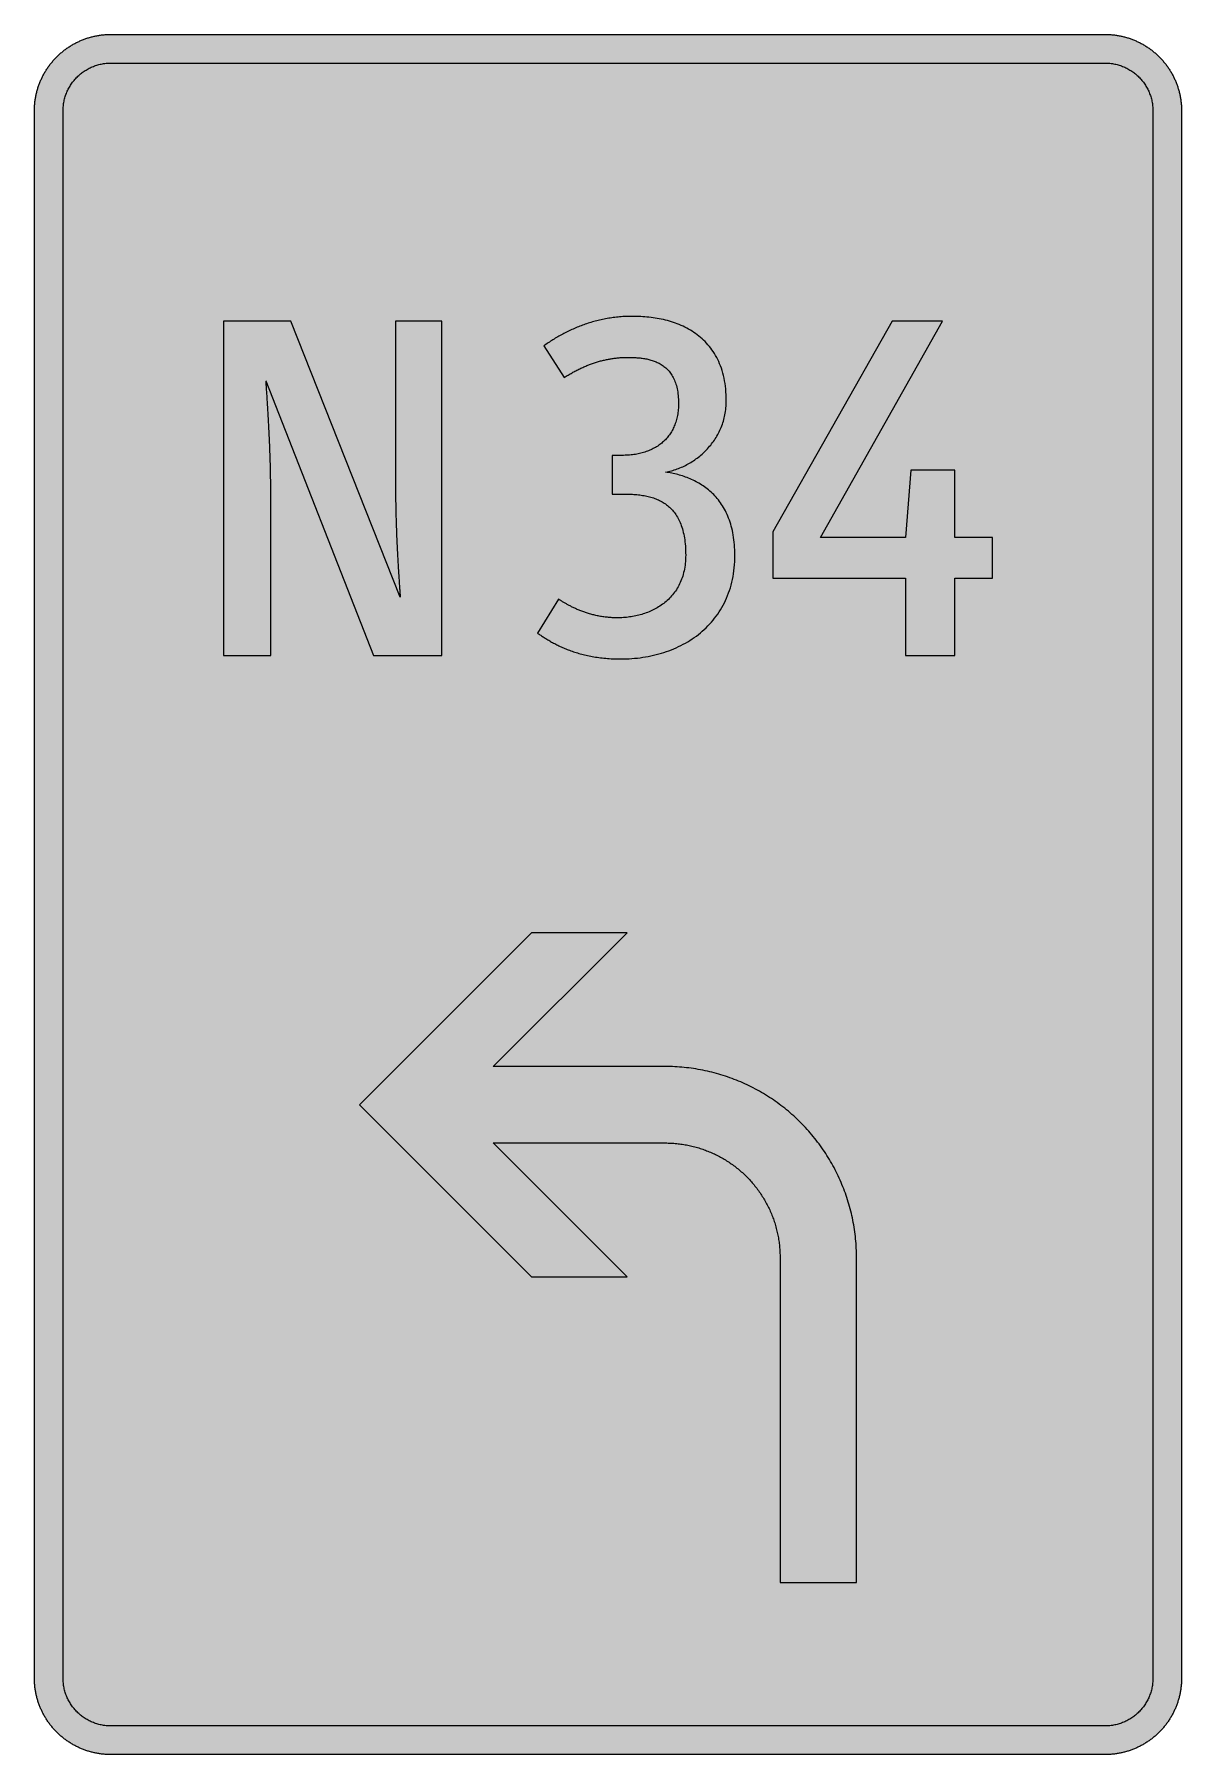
# Model space of a CAD drawing. Header units: millimetres. Extents: x 0 to 212, y 0 to 318.
import ezdxf

# ---------------------------------------------------------------- set-up
doc = ezdxf.new("R2010")
doc.units = ezdxf.units.MM

msp = doc.modelspace()

# ---------------------------------------------------------------- hatches: boundary and pattern name
for color, points in [(254, [(14.1633, 0.0536), (13.9878, 0.0533), (13.8125, 0.0559), (13.6373, 0.061), (13.462, 0.0686), (13.2893, 0.0787), (13.114, 0.0914), (12.9413, 0.1041), (12.7686, 0.1219), (12.5959, 0.1397), (12.4231, 0.16), (12.2504, 0.1829), (12.0777, 0.2057), (11.9075, 0.2337), (11.7373, 0.2616), (11.5672, 0.2921), (11.397, 0.3251), (11.2268, 0.3607), (11.0592, 0.3988), (10.8915, 0.4369), (10.7239, 0.4775), (10.5562, 0.5207), (10.3886, 0.5664), (10.2235, 0.6121), (10.0584, 0.6629), (9.8933, 0.7137), (9.7307, 0.7671), (9.5682, 0.8204), (9.4056, 0.8788), (9.2431, 0.9373), (9.083, 0.9982), (8.923, 1.0617), (8.763, 1.1252), (8.6055, 1.1938), (8.4455, 1.2624), (8.2906, 1.331), (8.1331, 1.4046), (7.9781, 1.4783), (7.8232, 1.5545), (7.6708, 1.6332), (7.5184, 1.7145), (7.366, 1.7958), (7.2161, 1.8796), (7.0663, 1.966), (6.919, 2.0523), (6.7716, 2.1438), (6.6243, 2.2352), (6.4795, 2.3266), (6.3348, 2.4232), (6.19, 2.5197), (6.0477, 2.6187), (5.908, 2.7178), (5.7683, 2.8194), (5.6286, 2.9235), (5.4915, 3.0302), (5.3543, 3.1369), (5.2197, 3.2461), (5.0851, 3.3579), (4.953, 3.4722), (4.8209, 3.5865), (4.6914, 3.7033), (4.5644, 3.8202), (4.4348, 3.9395), (4.3104, 4.0615), (4.1859, 4.1859), (4.0615, 4.3104), (3.9395, 4.4348), (3.8202, 4.5618), (3.7033, 4.6914), (3.5865, 4.8209), (3.4722, 4.953), (3.3579, 5.0851), (3.2487, 5.2197), (3.1369, 5.3543), (3.0302, 5.4915), (2.9235, 5.6286), (2.8194, 5.7683), (2.7178, 5.908), (2.6187, 6.0477), (2.5197, 6.19), (2.4232, 6.3348), (2.3266, 6.477), (2.2352, 6.6243), (2.1438, 6.7691), (2.0523, 6.9164), (1.966, 7.0663), (1.8796, 7.2161), (1.7958, 7.366), (1.7145, 7.5184), (1.6332, 7.6708), (1.5545, 7.8232), (1.4783, 7.9781), (1.4046, 8.1331), (1.331, 8.2906), (1.2598, 8.4455), (1.1913, 8.603), (1.1252, 8.763), (1.0592, 8.923), (0.9982, 9.083), (0.9373, 9.2431), (0.8763, 9.4056), (0.8204, 9.5682), (0.7645, 9.7307), (0.7112, 9.8933), (0.6604, 10.0584), (0.6121, 10.2235), (0.5639, 10.3911), (0.5207, 10.5562), (0.4775, 10.7239), (0.4343, 10.8915), (0.3962, 11.0592), (0.3607, 11.2268), (0.3251, 11.397), (0.2921, 11.5672), (0.2616, 11.7373), (0.2311, 11.9075), (0.2057, 12.0802), (0.1803, 12.2504), (0.1575, 12.4231), (0.1372, 12.5959), (0.1194, 12.7686), (0.1041, 12.9413), (0.0889, 13.1166), (0.0787, 13.2893), (0.0686, 13.4645), (0.061, 13.6373), (0.0559, 13.8125), (0.0508, 13.9878), (0.0508, 14.163), (0.0522, 303.4425), (0.0508, 303.6164), (0.0559, 303.7916), (0.061, 303.9669), (0.0686, 304.1396), (0.0787, 304.3149), (0.0889, 304.4876), (0.1041, 304.6628), (0.1194, 304.8356), (0.1372, 305.0083), (0.1575, 305.181), (0.1803, 305.3537), (0.2057, 305.5239), (0.2311, 305.6966), (0.2616, 305.8668), (0.2921, 306.037), (0.3251, 306.2072), (0.3607, 306.3748), (0.3962, 306.545), (0.4343, 306.7126), (0.4775, 306.8803), (0.5207, 307.0479), (0.5639, 307.213), (0.6121, 307.3781), (0.6604, 307.5432), (0.7112, 307.7083), (0.7645, 307.8734), (0.8204, 308.036), (0.8763, 308.1985), (0.9373, 308.3611), (0.9982, 308.5211), (1.0592, 308.6811), (1.1252, 308.8411), (1.1913, 308.9986), (1.2598, 309.1561), (1.331, 309.3136), (1.4046, 309.4685), (1.4783, 309.626), (1.5545, 309.7784), (1.6332, 309.9333), (1.7145, 310.0857), (1.7958, 310.2356), (1.8796, 310.388), (1.966, 310.5379), (2.0523, 310.6852), (2.1438, 310.8325), (2.2352, 310.9798), (2.3266, 311.1246), (2.4232, 311.2694), (2.5197, 311.4116), (2.6187, 311.5539), (2.7178, 311.6961), (2.8194, 311.8358), (2.9235, 311.9755), (3.0302, 312.1127), (3.1369, 312.2473), (3.2487, 312.3844), (3.3579, 312.5165), (3.4722, 312.6486), (3.5865, 312.7807), (3.7033, 312.9102), (3.8202, 313.0398), (3.9395, 313.1668), (4.0615, 313.2938), (4.1859, 313.4182), (4.3104, 313.5401), (4.4348, 313.6621), (4.5644, 313.784), (4.6914, 313.9008), (4.8209, 314.0177), (4.953, 314.132), (5.0851, 314.2437), (5.2197, 314.3555), (5.3543, 314.4647), (5.4915, 314.5739), (5.6286, 314.6781), (5.7683, 314.7822), (5.908, 314.8838), (6.0477, 314.9854), (6.19, 315.0845), (6.3348, 315.181), (6.4795, 315.275), (6.6243, 315.3689), (6.7716, 315.4604), (6.919, 315.5493), (7.0663, 315.6382), (7.2161, 315.7245), (7.366, 315.8084), (7.5184, 315.8896), (7.6708, 315.9709), (7.8232, 316.0471), (7.9781, 316.1233), (8.1331, 316.1995), (8.2906, 316.2706), (8.4455, 316.3418), (8.6055, 316.4103), (8.763, 316.4789), (8.923, 316.5424), (9.083, 316.6059), (9.2431, 316.6669), (9.4056, 316.7253), (9.5682, 316.7837), (9.7307, 316.8371), (9.8933, 316.8904), (10.0584, 316.9412), (10.2235, 316.992), (10.3886, 317.0377), (10.5562, 317.0834), (10.7239, 317.1266), (10.8915, 317.1673), (11.0592, 317.2079), (11.2268, 317.2435), (11.397, 317.279), (11.5672, 317.312), (11.7373, 317.3425), (11.9075, 317.3705), (12.0777, 317.3984), (12.2504, 317.4213), (12.4231, 317.4441), (12.5959, 317.4644), (12.7686, 317.4822), (12.9413, 317.5), (13.114, 317.5127), (13.2893, 317.5254), (13.462, 317.5356), (13.6373, 317.5432), (13.8125, 317.5483), (13.9878, 317.5508), (14.163, 317.5533), (197.6078, 317.5536), (197.7822, 317.5508), (197.9574, 317.5483), (198.1327, 317.5432), (198.3054, 317.5356), (198.4807, 317.5254), (198.6534, 317.5127), (198.8287, 317.5), (199.0014, 317.4822), (199.1741, 317.4644), (199.3468, 317.4441), (199.5195, 317.4213), (199.6897, 317.3984), (199.8624, 317.3705), (200.0326, 317.3425), (200.2028, 317.312), (200.373, 317.279), (200.5432, 317.2435), (200.7108, 317.2079), (200.8784, 317.1673), (201.0461, 317.1266), (201.2137, 317.0834), (201.3788, 317.0377), (201.5465, 316.992), (201.7116, 316.9412), (201.8767, 316.8904), (202.0392, 316.8371), (202.2018, 316.7837), (202.3643, 316.7253), (202.5269, 316.6669), (202.6869, 316.6059), (202.8469, 316.5424), (203.007, 316.4789), (203.167, 316.4103), (203.3245, 316.3418), (203.4794, 316.2706), (203.6369, 316.1995), (203.7918, 316.1233), (203.9468, 316.0471), (204.0992, 315.9709), (204.2516, 315.8896), (204.404, 315.8084), (204.5538, 315.7245), (204.7037, 315.6382), (204.8535, 315.5493), (205.0009, 315.4604), (205.1456, 315.3689), (205.293, 315.275), (205.4352, 315.181), (205.58, 315.0845), (205.7222, 314.9854), (205.8619, 314.8838), (206.0016, 314.7822), (206.1413, 314.6781), (206.2785, 314.5739), (206.4156, 314.4647), (206.5503, 314.3555), (206.6849, 314.2437), (206.817, 314.132), (206.949, 314.0177), (207.0786, 313.9008), (207.2081, 313.784), (207.3351, 313.6621), (207.4596, 313.5401), (207.584, 313.4182), (207.7085, 313.2938), (207.8304, 313.1668), (207.9498, 313.0398), (208.0666, 312.9102), (208.1835, 312.7807), (208.2978, 312.6486), (208.4121, 312.5165), (208.5238, 312.3844), (208.6331, 312.2473), (208.7397, 312.1127), (208.8464, 311.9755), (208.9506, 311.8358), (209.0522, 311.6961), (209.1512, 311.5539), (209.2503, 311.4116), (209.3468, 311.2694), (209.4433, 311.1246), (209.5348, 310.9798), (209.6262, 310.8325), (209.7176, 310.6852), (209.804, 310.5379), (209.8904, 310.388), (209.9742, 310.2356), (210.0555, 310.0857), (210.1367, 309.9333), (210.2155, 309.7784), (210.2917, 309.626), (210.3653, 309.4685), (210.439, 309.3136), (210.5076, 309.1561), (210.5762, 308.9986), (210.6447, 308.8411), (210.7082, 308.6811), (210.7717, 308.5211), (210.8327, 308.3611), (210.8911, 308.1985), (210.9495, 308.036), (211.0029, 307.8734), (211.0562, 307.7083), (211.107, 307.5432), (211.1578, 307.3781), (211.2035, 307.213), (211.2493, 307.0479), (211.2924, 306.8803), (211.3331, 306.7126), (211.3712, 306.545), (211.4093, 306.3748), (211.4448, 306.2072), (211.4779, 306.037), (211.5083, 305.8668), (211.5363, 305.6966), (211.5642, 305.5239), (211.5871, 305.3537), (211.6099, 305.181), (211.6303, 305.0083), (211.648, 304.8356), (211.6658, 304.6628), (211.6785, 304.4876), (211.6912, 304.3149), (211.7014, 304.1396), (211.709, 303.9669), (211.7141, 303.7916), (211.7166, 303.6164), (211.7166, 303.4411), (211.7189, 14.1647), (211.7166, 13.9878), (211.7141, 13.8125), (211.709, 13.6373), (211.7014, 13.4645), (211.6912, 13.2893), (211.6785, 13.1166), (211.6658, 12.9413), (211.648, 12.7686), (211.6303, 12.5959), (211.6099, 12.4231), (211.5871, 12.2504), (211.5642, 12.0802), (211.5363, 11.9075), (211.5083, 11.7373), (211.4779, 11.5672), (211.4448, 11.397), (211.4093, 11.2268), (211.3712, 11.0592), (211.3331, 10.8915), (211.2924, 10.7239), (211.2493, 10.5562), (211.2035, 10.3911), (211.1578, 10.2235), (211.107, 10.0584), (211.0562, 9.8933), (211.0029, 9.7307), (210.9495, 9.5682), (210.8911, 9.4056), (210.8327, 9.2431), (210.7717, 9.083), (210.7082, 8.923), (210.6447, 8.763), (210.5762, 8.603), (210.5076, 8.4455), (210.439, 8.2906), (210.3653, 8.1331), (210.2917, 7.9781), (210.2155, 7.8232), (210.1367, 7.6708), (210.0555, 7.5184), (209.9742, 7.366), (209.8904, 7.2161), (209.804, 7.0663), (209.7176, 6.9164), (209.6262, 6.7691), (209.5348, 6.6243), (209.4433, 6.477), (209.3468, 6.3348), (209.2503, 6.19), (209.1512, 6.0477), (209.0522, 5.908), (208.9506, 5.7683), (208.8464, 5.6286), (208.7397, 5.4915), (208.6331, 5.3543), (208.5238, 5.2197), (208.4121, 5.0851), (208.2978, 4.953), (208.1835, 4.8209), (208.0666, 4.6914), (207.9498, 4.5618), (207.8304, 4.4348), (207.7085, 4.3104), (207.584, 4.1859), (207.4596, 4.0615), (207.3351, 3.9395), (207.2081, 3.8202), (207.0786, 3.7033), (206.949, 3.5865), (206.817, 3.4722), (206.6849, 3.3579), (206.5503, 3.2461), (206.4156, 3.1369), (206.2785, 3.0302), (206.1413, 2.9235), (206.0016, 2.8194), (205.8619, 2.7178), (205.7222, 2.6187), (205.58, 2.5197), (205.4352, 2.4232), (205.293, 2.3266), (205.1456, 2.2352), (205.0009, 2.1438), (204.8535, 2.0523), (204.7037, 1.966), (204.5538, 1.8796), (204.404, 1.7958), (204.2516, 1.7145), (204.0992, 1.6332), (203.9468, 1.5545), (203.7918, 1.4783), (203.6369, 1.4046), (203.4794, 1.331), (203.3245, 1.2624), (203.167, 1.1938), (203.007, 1.1252), (202.8469, 1.0617), (202.6869, 0.9982), (202.5269, 0.9373), (202.3643, 0.8788), (202.2018, 0.8204), (202.0392, 0.7671), (201.8767, 0.7137), (201.7116, 0.6629), (201.5465, 0.6121), (201.3788, 0.5664), (201.2137, 0.5207), (201.0461, 0.4775), (200.8784, 0.4369), (200.7108, 0.3988), (200.5432, 0.3607), (200.373, 0.3251), (200.2028, 0.2921), (200.0326, 0.2616), (199.8624, 0.2337), (199.6897, 0.2057), (199.5195, 0.1829), (199.3468, 0.16), (199.1741, 0.1397), (199.0014, 0.1219), (198.8287, 0.1041), (198.6534, 0.0914), (198.4807, 0.0787), (198.3054, 0.0686), (198.1327, 0.061), (197.9574, 0.0559), (197.7822, 0.0533), (197.6069, 0.0533)]), (104, [(14.1633, 5.3453), (13.9344, 5.3467), (13.7084, 5.3543), (13.4849, 5.3696), (13.2613, 5.3899), (13.0378, 5.4153), (12.8194, 5.4458), (12.6009, 5.4813), (12.385, 5.522), (12.1717, 5.5702), (11.9583, 5.621), (11.7475, 5.6794), (11.5392, 5.7404), (11.3335, 5.8064), (11.1303, 5.8801), (10.9296, 5.9563), (10.729, 6.0376), (10.5334, 6.1239), (10.3378, 6.2128), (10.1473, 6.3094), (9.9593, 6.4084), (9.7714, 6.5126), (9.5885, 6.6218), (9.4082, 6.7335), (9.2304, 6.8504), (9.0576, 6.9698), (8.8849, 7.0968), (8.7173, 7.2238), (8.5522, 7.3584), (8.3896, 7.4955), (8.2321, 7.6352), (8.0772, 7.78), (7.9273, 7.9273), (7.7775, 8.0772), (7.6352, 8.2321), (7.493, 8.3922), (7.3558, 8.5522), (7.2238, 8.7173), (7.0942, 8.8875), (6.9698, 9.0576), (6.8504, 9.2329), (6.7335, 9.4107), (6.6192, 9.591), (6.5126, 9.7739), (6.4084, 9.9593), (6.3068, 10.1473), (6.2128, 10.3403), (6.1214, 10.5334), (6.035, 10.7315), (5.9538, 10.9296), (5.8776, 11.1303), (5.8064, 11.3335), (5.7404, 11.5418), (5.6769, 11.75), (5.621, 11.9583), (5.5677, 12.1717), (5.522, 12.385), (5.4813, 12.6009), (5.4432, 12.8194), (5.4127, 13.0404), (5.3873, 13.2613), (5.3696, 13.4849), (5.3543, 13.7084), (5.3467, 13.937), (5.3416, 14.163), (5.3439, 303.4425), (5.3467, 303.6697), (5.3543, 303.8958), (5.3696, 304.1193), (5.3873, 304.3428), (5.4127, 304.5638), (5.4432, 304.7848), (5.4813, 305.0032), (5.522, 305.2191), (5.5677, 305.4325), (5.621, 305.6458), (5.6769, 305.8541), (5.7404, 306.0624), (5.8064, 306.2707), (5.8776, 306.4739), (5.9538, 306.6745), (6.035, 306.8726), (6.1214, 307.0708), (6.2128, 307.2638), (6.3068, 307.4568), (6.4084, 307.6448), (6.5126, 307.8302), (6.6192, 308.0131), (6.7335, 308.1934), (6.8504, 308.3712), (6.9698, 308.5465), (7.0942, 308.7167), (7.2238, 308.8869), (7.3558, 309.052), (7.493, 309.212), (7.6352, 309.372), (7.7775, 309.5269), (7.9273, 309.6768), (8.0772, 309.8241), (8.2321, 309.9689), (8.3896, 310.1086), (8.5522, 310.2458), (8.7173, 310.3804), (8.8849, 310.5074), (9.0576, 310.6344), (9.2304, 310.7538), (9.4082, 310.8706), (9.5885, 310.9824), (9.7714, 311.0916), (9.9593, 311.1957), (10.1473, 311.2948), (10.3378, 311.3913), (10.5334, 311.4802), (10.729, 311.5666), (10.9296, 311.6478), (11.1303, 311.7266), (11.3335, 311.7977), (11.5392, 311.8637), (11.7475, 311.9272), (11.9583, 311.9831), (12.1717, 312.0339), (12.385, 312.0822), (12.6009, 312.1228), (12.8194, 312.1584), (13.0378, 312.1889), (13.2613, 312.2143), (13.4849, 312.2346), (13.7084, 312.2498), (13.9344, 312.2574), (14.163, 312.26), (197.6078, 312.262), (197.833, 312.2574), (198.0616, 312.2498), (198.2851, 312.2346), (198.5086, 312.2143), (198.7296, 312.1889), (198.9506, 312.1584), (199.169, 312.1228), (199.3849, 312.0822), (199.5983, 312.0339), (199.8116, 311.9831), (200.0199, 311.9272), (200.2282, 311.8637), (200.4365, 311.7977), (200.6397, 311.7266), (200.8403, 311.6478), (201.0385, 311.5666), (201.2366, 311.4802), (201.4296, 311.3913), (201.6227, 311.2948), (201.8106, 311.1957), (201.996, 311.0916), (202.1789, 310.9824), (202.3593, 310.8706), (202.5371, 310.7538), (202.7123, 310.6344), (202.8825, 310.5074), (203.0527, 310.3804), (203.2178, 310.2458), (203.3778, 310.1086), (203.5378, 309.9689), (203.6928, 309.8241), (203.8426, 309.6768), (203.9899, 309.5269), (204.1347, 309.372), (204.2744, 309.212), (204.4116, 309.052), (204.5462, 308.8869), (204.6732, 308.7167), (204.8002, 308.5465), (204.9196, 308.3712), (205.0364, 308.1934), (205.1482, 308.0131), (205.2574, 307.8302), (205.3615, 307.6448), (205.4606, 307.4568), (205.5571, 307.2638), (205.646, 307.0708), (205.7324, 306.8726), (205.8137, 306.6745), (205.8899, 306.4739), (205.9635, 306.2707), (206.0296, 306.0624), (206.0905, 305.8541), (206.1489, 305.6458), (206.1997, 305.4325), (206.248, 305.2191), (206.2886, 305.0032), (206.3242, 304.7848), (206.3547, 304.5638), (206.3801, 304.3428), (206.4004, 304.1193), (206.4156, 303.8958), (206.4233, 303.6697), (206.4258, 303.4411), (206.4272, 14.1647), (206.4233, 13.937), (206.4156, 13.7084), (206.4004, 13.4849), (206.3801, 13.2613), (206.3547, 13.0404), (206.3242, 12.8194), (206.2886, 12.6009), (206.248, 12.385), (206.1997, 12.1717), (206.1489, 11.9583), (206.0905, 11.75), (206.0296, 11.5418), (205.9635, 11.3335), (205.8899, 11.1303), (205.8137, 10.9296), (205.7324, 10.7315), (205.646, 10.5334), (205.5571, 10.3403), (205.4606, 10.1473), (205.3615, 9.9593), (205.2574, 9.7739), (205.1482, 9.591), (205.0364, 9.4107), (204.9196, 9.2329), (204.8002, 9.0576), (204.6732, 8.8875), (204.5462, 8.7173), (204.4116, 8.5522), (204.2744, 8.3922), (204.1347, 8.2321), (203.9899, 8.0772), (203.8426, 7.9273), (203.6928, 7.78), (203.5378, 7.6352), (203.3778, 7.4955), (203.2178, 7.3584), (203.0527, 7.2238), (202.8825, 7.0968), (202.7123, 6.9698), (202.5371, 6.8504), (202.3593, 6.7335), (202.1789, 6.6218), (201.996, 6.5126), (201.8106, 6.4084), (201.6227, 6.3094), (201.4296, 6.2128), (201.2366, 6.1239), (201.0385, 6.0376), (200.8403, 5.9563), (200.6397, 5.8801), (200.4365, 5.8064), (200.2282, 5.7404), (200.0199, 5.6794), (199.8116, 5.621), (199.5983, 5.5702), (199.3849, 5.522), (199.169, 5.4813), (198.9506, 5.4458), (198.7296, 5.4153), (198.5086, 5.3899), (198.2851, 5.3696), (198.0616, 5.3543), (197.833, 5.3467), (197.6069, 5.3442)]), (254, [(75.238, 202.9008), (75.238, 264.637), (66.6831, 264.637), (66.6831, 234.3863), (66.6826, 233.8883), (66.6852, 233.3955), (66.6877, 232.9002), (66.6928, 232.4075), (66.6979, 231.9172), (66.7029, 231.427), (66.7106, 230.9419), (66.7207, 230.4567), (66.7283, 229.9741), (66.7385, 229.4941), (66.7512, 229.0166), (66.7639, 228.5416), (66.7766, 228.0717), (66.7893, 227.6043), (66.8045, 227.142), (66.8198, 226.6823), (66.835, 226.2276), (66.8528, 225.7755), (66.868, 225.3285), (66.8858, 224.8891), (66.9036, 224.4522), (66.9239, 224.0204), (66.9417, 223.5962), (66.962, 223.1771), (66.9798, 222.7631), (67.0001, 222.3541), (67.0204, 221.9554), (67.0408, 221.5591), (67.0611, 221.173), (67.0814, 220.792), (67.1017, 220.4187), (67.122, 220.0529), (67.1424, 219.6948), (67.1652, 219.3468), (67.1855, 219.0039), (67.2059, 218.6711), (67.2262, 218.346), (67.2465, 218.0311), (67.2643, 217.7237), (67.2846, 217.4265), (67.3049, 217.1395), (67.3227, 216.8601), (67.3405, 216.5934), (67.3583, 216.3343), (67.376, 216.088), (67.3938, 215.8492), (67.4091, 215.6231), (67.4268, 215.4098), (67.4421, 215.2066), (67.4548, 215.0135), (67.47, 214.8332), (67.4827, 214.6656), (67.4954, 214.5081), (67.5056, 214.3658), (67.5157, 214.2338), (67.5259, 214.1169), (67.5335, 214.0102), (67.5411, 213.9188), (67.5488, 213.8401), (67.5538, 213.7766), (67.5589, 213.7258), (67.5615, 213.6877), (67.564, 213.6673), (67.564, 213.6597), (47.3685, 264.637), (34.9331, 264.637), (34.9331, 202.9008), (43.6644, 202.9008), (43.6644, 233.1515), (43.6626, 233.5657), (43.6601, 233.9848), (43.6575, 234.4064), (43.6524, 234.8332), (43.6474, 235.2624), (43.6423, 235.6942), (43.6347, 236.126), (43.6245, 236.5604), (43.6169, 236.9972), (43.6042, 237.4367), (43.594, 237.8735), (43.5813, 238.313), (43.5686, 238.7524), (43.5559, 239.1918), (43.5407, 239.6312), (43.5254, 240.0681), (43.5102, 240.505), (43.4924, 240.9393), (43.4772, 241.3737), (43.4594, 241.8029), (43.4416, 242.2322), (43.4213, 242.6589), (43.4035, 243.0805), (43.3832, 243.4996), (43.3654, 243.9162), (43.3451, 244.3277), (43.3248, 244.7341), (43.3045, 245.1354), (43.2841, 245.5316), (43.2638, 245.9228), (43.2435, 246.3089), (43.2232, 246.6873), (43.2003, 247.0607), (43.18, 247.4265), (43.1597, 247.7872), (43.1394, 248.1377), (43.119, 248.4806), (43.0987, 248.8184), (43.0809, 249.1435), (43.0606, 249.4636), (43.0403, 249.7709), (43.0225, 250.0732), (43.0047, 250.3627), (42.987, 250.6421), (42.9692, 250.9114), (42.9514, 251.1704), (42.9336, 251.4194), (42.9184, 251.6556), (42.9031, 251.8791), (42.8904, 252.0925), (42.8752, 252.2906), (42.8625, 252.4785), (42.8498, 252.6538), (42.8396, 252.8138), (42.8295, 252.9611), (42.8193, 253.0932), (42.8117, 253.2126), (42.8041, 253.3167), (42.7965, 253.4056), (42.7914, 253.4793), (42.7863, 253.5352), (42.7838, 253.5784), (42.7812, 253.6038), (42.7812, 253.6114), (62.6262, 202.9008)]), (254, [(129.3012, 221.4217), (129.2962, 221.9249), (129.2809, 222.4151), (129.2555, 222.8977), (129.2225, 223.3701), (129.1793, 223.8324), (129.126, 224.2845), (129.065, 224.7265), (128.9964, 225.1583), (128.9177, 225.5799), (128.8313, 225.994), (128.7374, 226.3953), (128.6332, 226.789), (128.524, 227.1725), (128.4046, 227.5484), (128.2776, 227.9142), (128.1455, 228.2698), (128.0058, 228.6178), (127.856, 228.9581), (127.7036, 229.2883), (127.541, 229.6084), (127.3734, 229.9208), (127.2007, 230.2256), (127.0203, 230.5228), (126.8349, 230.8098), (126.6444, 231.0892), (126.4463, 231.361), (126.2431, 231.6251), (126.0348, 231.8817), (125.8214, 232.1306), (125.6055, 232.3719), (125.382, 232.6056), (125.156, 232.8316), (124.9223, 233.0501), (124.6861, 233.2609), (124.4473, 233.4641), (124.2035, 233.6622), (123.9571, 233.8527), (123.7056, 234.0356), (123.4516, 234.2134), (123.1925, 234.3836), (122.9335, 234.5461), (122.6693, 234.7036), (122.4026, 234.856), (122.1359, 235.0008), (121.8641, 235.1405), (121.5923, 235.2726), (121.3155, 235.3996), (121.0412, 235.5215), (120.7618, 235.6383), (120.4824, 235.7476), (120.2004, 235.8517), (119.9185, 235.9533), (119.6365, 236.0473), (119.3521, 236.1362), (119.0676, 236.22), (118.7831, 236.2987), (118.4986, 236.3724), (118.2141, 236.4435), (117.9271, 236.507), (117.6426, 236.568), (117.3607, 236.6239), (117.0762, 236.6747), (116.7943, 236.7229), (116.5123, 236.7661), (116.779, 236.8194), (117.0483, 236.8779), (117.315, 236.9414), (117.5817, 237.0099), (117.8484, 237.0861), (118.1125, 237.1674), (118.3767, 237.2538), (118.6383, 237.3452), (118.8999, 237.4417), (119.159, 237.5459), (119.4181, 237.6526), (119.6746, 237.7669), (119.9286, 237.8862), (120.1801, 238.0107), (120.4316, 238.1402), (120.6805, 238.2749), (120.9269, 238.4146), (121.1707, 238.5568), (121.412, 238.7067), (121.6508, 238.8616), (121.8844, 239.0216), (122.1181, 239.1867), (122.3493, 239.3544), (122.5753, 239.5296), (122.7988, 239.7074), (123.0173, 239.8903), (123.2357, 240.0783), (123.4491, 240.2713), (123.6574, 240.4694), (123.8631, 240.6701), (124.0638, 240.8758), (124.2619, 241.0866), (124.4549, 241.3025), (124.6429, 241.5235), (124.8283, 241.747), (125.0086, 241.9731), (125.1839, 242.2068), (125.3541, 242.443), (125.5192, 242.6843), (125.6792, 242.9281), (125.8341, 243.1771), (125.9865, 243.4285), (126.1313, 243.6851), (126.2685, 243.9467), (126.4031, 244.2108), (126.5301, 244.4775), (126.652, 244.7493), (126.7689, 245.0262), (126.8781, 245.3056), (126.9822, 245.5875), (127.0787, 245.8745), (127.1702, 246.1641), (127.254, 246.4587), (127.3327, 246.7559), (127.4013, 247.0556), (127.4674, 247.3604), (127.5232, 247.6678), (127.5715, 247.9777), (127.6147, 248.2926), (127.6502, 248.6076), (127.6756, 248.9276), (127.696, 249.2527), (127.7087, 249.5779), (127.7112, 249.9081), (127.7061, 250.4796), (127.6858, 251.0384), (127.6528, 251.5845), (127.6045, 252.1179), (127.5461, 252.6386), (127.475, 253.144), (127.3912, 253.6393), (127.2946, 254.1219), (127.188, 254.5944), (127.0686, 255.0516), (126.939, 255.4986), (126.7968, 255.9329), (126.6444, 256.3546), (126.4818, 256.7661), (126.3091, 257.1674), (126.1288, 257.556), (125.9357, 257.9319), (125.7325, 258.3002), (125.5217, 258.6533), (125.3007, 258.9987), (125.0721, 259.334), (124.8359, 259.6566), (124.5895, 259.969), (124.3355, 260.2713), (124.0739, 260.5659), (123.8047, 260.8478), (123.5278, 261.1222), (123.2459, 261.3838), (122.9538, 261.6378), (122.6591, 261.8816), (122.3543, 262.1178), (122.047, 262.3414), (121.732, 262.5598), (121.4095, 262.7681), (121.0843, 262.9662), (120.7541, 263.1567), (120.4189, 263.337), (120.0785, 263.5123), (119.7331, 263.6774), (119.3851, 263.8349), (119.032, 263.9822), (118.6739, 264.1244), (118.3157, 264.2591), (117.9525, 264.3835), (117.5868, 264.5029), (117.2185, 264.6147), (116.8476, 264.7188), (116.4768, 264.8153), (116.1009, 264.9042), (115.7249, 264.988), (115.3465, 265.0642), (114.968, 265.1354), (114.5896, 265.1989), (114.2086, 265.2573), (113.8276, 265.3081), (113.4491, 265.3538), (113.0681, 265.3919), (112.6871, 265.4275), (112.3061, 265.4554), (111.9276, 265.4783), (111.5517, 265.496), (111.1733, 265.5087), (110.7999, 265.5164), (110.4265, 265.5164), (110.1217, 265.5164), (109.8169, 265.5113), (109.5146, 265.5037), (109.2149, 265.491), (108.9152, 265.4757), (108.618, 265.4579), (108.3234, 265.4376), (108.0287, 265.4122), (107.7366, 265.3843), (107.4445, 265.3538), (107.155, 265.3208), (106.868, 265.2852), (106.5809, 265.2446), (106.2965, 265.2039), (106.012, 265.1582), (105.73, 265.11), (105.4506, 265.0592), (105.1712, 265.0058), (104.8944, 264.9474), (104.6175, 264.889), (104.3432, 264.828), (104.0714, 264.762), (103.7996, 264.6959), (103.5304, 264.6248), (103.2637, 264.5512), (102.997, 264.4775), (102.7303, 264.3988), (102.4687, 264.32), (102.2071, 264.2362), (101.9454, 264.1524), (101.6864, 264.0635), (101.4298, 263.9746), (101.1758, 263.8831), (100.9218, 263.7866), (100.6678, 263.6901), (100.4164, 263.591), (100.1674, 263.492), (99.9211, 263.3878), (99.6747, 263.2837), (99.4283, 263.1745), (99.187, 263.0653), (98.9457, 262.9535), (98.7044, 262.8392), (98.4656, 262.7249), (98.2294, 262.6081), (97.9932, 262.4887), (97.7595, 262.3668), (97.5284, 262.2423), (97.2972, 262.1178), (97.0686, 261.9908), (96.84, 261.8638), (96.614, 261.7343), (96.3905, 261.6022), (96.1669, 261.4676), (95.946, 261.333), (95.725, 261.1958), (95.5065, 261.0587), (95.2906, 260.919), (95.0747, 260.7767), (94.8614, 260.6345), (94.648, 260.4897), (94.4397, 260.3449), (94.2289, 260.1976), (94.0232, 260.0503), (97.8158, 254.23), (97.9932, 254.3429), (98.171, 254.4572), (98.3488, 254.569), (98.5266, 254.6782), (98.7069, 254.7849), (98.8847, 254.8915), (99.0651, 254.9957), (99.2454, 255.0973), (99.4232, 255.1963), (99.6036, 255.2954), (99.7839, 255.3919), (99.9642, 255.4884), (100.1446, 255.5799), (100.3249, 255.6713), (100.5053, 255.7628), (100.6856, 255.8491), (100.8685, 255.9355), (101.0488, 256.0193), (101.2292, 256.1006), (101.4095, 256.1819), (101.5924, 256.2606), (101.7727, 256.3368), (101.9556, 256.413), (102.1359, 256.4867), (102.3188, 256.5578), (102.4992, 256.6264), (102.682, 256.6949), (102.8649, 256.761), (103.0453, 256.8245), (103.2281, 256.888), (103.4085, 256.9489), (103.5914, 257.0074), (103.7742, 257.0632), (103.9546, 257.1191), (104.1375, 257.1725), (104.3178, 257.2233), (104.5007, 257.2741), (104.6836, 257.3223), (104.8639, 257.368), (105.0468, 257.4112), (105.2271, 257.4544), (105.41, 257.495), (105.5903, 257.5331), (105.7707, 257.5712), (105.9536, 257.6068), (106.1339, 257.6398), (106.3142, 257.6703), (106.4971, 257.7008), (106.6775, 257.7287), (106.8578, 257.7567), (107.0381, 257.7795), (107.2185, 257.8024), (107.3988, 257.8227), (107.5792, 257.843), (107.7595, 257.8608), (107.9373, 257.876), (108.1176, 257.8887), (108.298, 257.9014), (108.4758, 257.9091), (108.6561, 257.9192), (108.8339, 257.9243), (109.0117, 257.9294), (109.1895, 257.9319), (109.3673, 257.9319), (109.5426, 257.9319), (109.7204, 257.9319), (109.9033, 257.9294), (110.0861, 257.9268), (110.2716, 257.9218), (110.4595, 257.9167), (110.65, 257.9116), (110.8405, 257.9014), (111.0336, 257.8913), (111.2291, 257.8786), (111.4247, 257.8633), (111.6228, 257.8481), (111.821, 257.8278), (112.0191, 257.8049), (112.2197, 257.7795), (112.4179, 257.7516), (112.6185, 257.7186), (112.8192, 257.6855), (113.0198, 257.6449), (113.218, 257.6043), (113.4186, 257.556), (113.6167, 257.5077), (113.8123, 257.4519), (114.0104, 257.3934), (114.2035, 257.3299), (114.3991, 257.2614), (114.5896, 257.1877), (114.7801, 257.109), (114.968, 257.0251), (115.1534, 256.9362), (115.3389, 256.8423), (115.5192, 256.7432), (115.697, 256.6365), (115.8723, 256.5222), (116.045, 256.4054), (116.2152, 256.2784), (116.3803, 256.1488), (116.5428, 256.0091), (116.7003, 255.8644), (116.8552, 255.712), (117.0051, 255.5519), (117.1524, 255.3843), (117.2921, 255.209), (117.4293, 255.0262), (117.5614, 254.8357), (117.6884, 254.635), (117.8103, 254.4293), (117.9246, 254.2134), (118.0363, 253.9873), (118.1405, 253.7536), (118.2395, 253.5123), (118.331, 253.2609), (118.4173, 252.9992), (118.4961, 252.73), (118.5697, 252.4506), (118.6358, 252.1585), (118.6942, 251.8588), (118.745, 251.5489), (118.7907, 251.2289), (118.8263, 250.8987), (118.8542, 250.5558), (118.8771, 250.2052), (118.8898, 249.842), (118.8923, 249.4661), (118.8898, 249.1715), (118.8796, 248.8794), (118.8644, 248.5949), (118.8441, 248.3129), (118.8161, 248.0335), (118.7806, 247.7618), (118.7425, 247.4925), (118.6942, 247.2309), (118.6434, 246.9718), (118.585, 246.7153), (118.524, 246.4664), (118.4529, 246.22), (118.3792, 245.9812), (118.3005, 245.745), (118.2141, 245.5113), (118.1227, 245.2853), (118.0262, 245.0617), (117.9246, 244.8458), (117.8179, 244.6325), (117.7061, 244.4217), (117.5868, 244.2185), (117.4648, 244.0203), (117.3378, 243.8248), (117.2058, 243.6343), (117.0661, 243.4488), (116.9238, 243.2685), (116.7765, 243.0907), (116.6266, 242.918), (116.4692, 242.7529), (116.3066, 242.5903), (116.1415, 242.4328), (115.9713, 242.2779), (115.7961, 242.1306), (115.6183, 241.9858), (115.4328, 241.8461), (115.2449, 241.7115), (115.0544, 241.5819), (114.8588, 241.4575), (114.6581, 241.3356), (114.4524, 241.2213), (114.2441, 241.1095), (114.0333, 241.0028), (113.8174, 240.9012), (113.5964, 240.8047), (113.3729, 240.7107), (113.1443, 240.6244), (112.9132, 240.5405), (112.6795, 240.4618), (112.4407, 240.3881), (112.1994, 240.3196), (111.9556, 240.2561), (111.7067, 240.1951), (111.4552, 240.1418), (111.1987, 240.091), (110.9421, 240.0452), (110.6805, 240.0046), (110.4163, 239.969), (110.1496, 239.9386), (109.8779, 239.9132), (109.6061, 239.8903), (109.3292, 239.8751), (109.0524, 239.8624), (108.7704, 239.8547), (108.4859, 239.8522), (106.6352, 239.8543), (106.6352, 232.7106), (109.0165, 232.7106), (109.2962, 232.7072), (109.5756, 232.7046), (109.8525, 232.697), (110.1293, 232.6869), (110.4036, 232.6716), (110.678, 232.6564), (110.9497, 232.6361), (111.219, 232.6107), (111.4857, 232.5827), (111.7524, 232.5522), (112.014, 232.5167), (112.2756, 232.476), (112.5347, 232.4329), (112.7912, 232.3846), (113.0452, 232.3313), (113.2942, 232.2728), (113.5431, 232.2093), (113.7895, 232.1433), (114.0308, 232.0696), (114.2695, 231.9909), (114.5057, 231.9096), (114.7394, 231.8207), (114.968, 231.7267), (115.1941, 231.6251), (115.4176, 231.521), (115.636, 231.4067), (115.8494, 231.2899), (116.0602, 231.1654), (116.2685, 231.0359), (116.4717, 230.8987), (116.6698, 230.7539), (116.8654, 230.6041), (117.0534, 230.4466), (117.2388, 230.2815), (117.4217, 230.1088), (117.5969, 229.931), (117.7696, 229.7455), (117.9347, 229.55), (118.0973, 229.3493), (118.2522, 229.1385), (118.4046, 228.9226), (118.5494, 228.6965), (118.6917, 228.4628), (118.8263, 228.219), (118.9558, 227.9701), (119.0803, 227.711), (119.1971, 227.4418), (119.3089, 227.1649), (119.4156, 226.8804), (119.5146, 226.5832), (119.6086, 226.281), (119.695, 225.966), (119.7762, 225.6434), (119.8524, 225.3107), (119.9185, 224.9678), (119.9794, 224.6147), (120.0353, 224.2515), (120.081, 223.8781), (120.1217, 223.4971), (120.1572, 223.1034), (120.1826, 222.697), (120.2004, 222.283), (120.2131, 221.8563), (120.2157, 221.4194), (120.2106, 221.0359), (120.1979, 220.6574), (120.1725, 220.2866), (120.1395, 219.9234), (120.0988, 219.5678), (120.048, 219.2198), (119.9871, 218.8794), (119.921, 218.5441), (119.8448, 218.2165), (119.7585, 217.8964), (119.667, 217.5815), (119.5654, 217.2767), (119.4587, 216.977), (119.3419, 216.6823), (119.22, 216.3978), (119.0879, 216.1184), (118.9507, 215.8441), (118.806, 215.58), (118.6561, 215.3209), (118.4986, 215.0669), (118.3361, 214.8205), (118.1659, 214.5817), (117.9881, 214.3481), (117.8077, 214.122), (117.6198, 213.901), (117.4267, 213.6877), (117.2261, 213.4794), (117.0229, 213.2787), (116.8146, 213.0831), (116.6012, 212.8952), (116.3828, 212.7123), (116.1593, 212.5345), (115.9307, 212.3643), (115.6995, 212.1992), (115.4633, 212.0417), (115.2246, 211.8893), (114.9807, 211.742), (114.7343, 211.5998), (114.4829, 211.4652), (114.2289, 211.3356), (113.9723, 211.2137), (113.7133, 211.0943), (113.4516, 210.9826), (113.1875, 210.8759), (112.9182, 210.7768), (112.649, 210.6803), (112.3772, 210.5914), (112.1054, 210.5076), (111.8286, 210.4263), (111.5517, 210.3526), (111.2749, 210.2866), (110.9955, 210.2231), (110.7135, 210.1647), (110.4341, 210.1139), (110.1496, 210.0656), (109.8677, 210.0224), (109.5858, 209.9869), (109.3013, 209.9539), (109.0168, 209.9285), (108.7349, 209.9056), (108.4504, 209.8878), (108.1684, 209.8777), (107.8865, 209.87), (107.6046, 209.8675), (107.3683, 209.8675), (107.1372, 209.8726), (106.9061, 209.8802), (106.6749, 209.8904), (106.4489, 209.9031), (106.2228, 209.9208), (105.9993, 209.9386), (105.7783, 209.9615), (105.5573, 209.9843), (105.3389, 210.0097), (105.123, 210.0402), (104.9096, 210.0707), (104.6988, 210.1037), (104.488, 210.1393), (104.2797, 210.1774), (104.074, 210.218), (103.8682, 210.2612), (103.6676, 210.3044), (103.4669, 210.3501), (103.2688, 210.3984), (103.0732, 210.4466), (102.8802, 210.5), (102.6871, 210.5508), (102.4966, 210.6066), (102.3087, 210.6625), (102.1232, 210.7209), (101.9404, 210.7794), (101.76, 210.8378), (101.5797, 210.8987), (101.4019, 210.9622), (101.2292, 211.0257), (101.0564, 211.0918), (100.8863, 211.1553), (100.7161, 211.2239), (100.551, 211.2899), (100.3859, 211.3585), (100.2259, 211.4271), (100.0658, 211.4956), (99.9084, 211.5668), (99.7534, 211.6379), (99.601, 211.709), (99.4512, 211.7801), (99.3038, 211.8512), (99.1591, 211.9224), (99.0143, 211.9935), (98.8746, 212.0671), (98.7349, 212.1383), (98.6003, 212.2119), (98.4656, 212.283), (98.3361, 212.3542), (98.2066, 212.4253), (98.0796, 212.4989), (97.9551, 212.5701), (97.8332, 212.6386), (97.7163, 212.7098), (97.5995, 212.7783), (97.4852, 212.8469), (97.3734, 212.9155), (97.2642, 212.9841), (97.1575, 213.0501), (97.0534, 213.1162), (96.9518, 213.1797), (96.8527, 213.2432), (96.7562, 213.3067), (92.8769, 207.046), (93.0224, 206.944), (93.1697, 206.8449), (93.3196, 206.7433), (93.472, 206.6417), (93.6269, 206.5401), (93.7819, 206.4385), (93.9419, 206.3344), (94.1019, 206.2328), (94.267, 206.1286), (94.4321, 206.027), (94.6023, 205.9229), (94.7725, 205.8187), (94.9477, 205.7171), (95.123, 205.613), (95.3033, 205.5089), (95.4837, 205.4073), (95.6691, 205.3057), (95.8571, 205.2041), (96.0476, 205.1025), (96.2406, 205.0034), (96.4362, 204.9018), (96.6343, 204.8027), (96.8375, 204.7062), (97.0407, 204.6072), (97.249, 204.5106), (97.4598, 204.4167), (97.6757, 204.3227), (97.8916, 204.2287), (98.1126, 204.1373), (98.3361, 204.0458), (98.5647, 203.9569), (98.7958, 203.8706), (99.0295, 203.7842), (99.2683, 203.7004), (99.5096, 203.6166), (99.7534, 203.5353), (100.0023, 203.4565), (100.2538, 203.3803), (100.5103, 203.3041), (100.7694, 203.2305), (101.0336, 203.1594), (101.3003, 203.0908), (101.5695, 203.0247), (101.8438, 202.9612), (102.1232, 202.8977), (102.4052, 202.8393), (102.6922, 202.7834), (102.9843, 202.7276), (103.2789, 202.6768), (103.5761, 202.6285), (103.8809, 202.5828), (104.1883, 202.5396), (104.4981, 202.5015), (104.8156, 202.4634), (105.1357, 202.4304), (105.4608, 202.3999), (105.7885, 202.372), (106.1237, 202.3491), (106.4616, 202.3288), (106.8045, 202.3135), (107.1524, 202.2983), (107.503, 202.2907), (107.8611, 202.2831), (108.2218, 202.2831), (108.7425, 202.2881), (109.2606, 202.3008), (109.7763, 202.3237), (110.2893, 202.3567), (110.7999, 202.3999), (111.3104, 202.4507), (111.8159, 202.5142), (112.3188, 202.5828), (112.8166, 202.6641), (113.3119, 202.753), (113.8047, 202.852), (114.2924, 202.9612), (114.7775, 203.0781), (115.2576, 203.2051), (115.7326, 203.3397), (116.2025, 203.487), (116.6698, 203.642), (117.1296, 203.8071), (117.5842, 203.9798), (118.0338, 204.1627), (118.4783, 204.3557), (118.9177, 204.5564), (119.3495, 204.7697), (119.7737, 204.9882), (120.1928, 205.2193), (120.6068, 205.4581), (121.0107, 205.707), (121.4095, 205.9635), (121.8006, 206.2328), (122.1842, 206.5071), (122.5601, 206.7941), (122.9284, 207.0887), (123.2865, 207.3935), (123.6396, 207.706), (123.9825, 208.0311), (124.3152, 208.3613), (124.6403, 208.7042), (124.9578, 209.0547), (125.2626, 209.4154), (125.5598, 209.7837), (125.8468, 210.1621), (126.1262, 210.5508), (126.3929, 210.947), (126.6495, 211.3534), (126.8959, 211.77), (127.1321, 212.1941), (127.3556, 212.6285), (127.569, 213.073), (127.7722, 213.5251), (127.9627, 213.9874), (128.1405, 214.4573), (128.3081, 214.9373), (128.4605, 215.4276), (128.6027, 215.9254), (128.7323, 216.4334), (128.8491, 216.9516), (128.9533, 217.4773), (129.0447, 218.0133), (129.1209, 218.5594), (129.1844, 219.1131), (129.2352, 219.677), (129.2708, 220.2485), (129.2936, 220.8301), (129.2987, 221.4194)]), (254, [(176.838, 217.1883), (176.838, 224.6849), (169.8706, 224.6849), (169.8706, 237.1203), (161.7567, 237.1203), (160.7866, 224.6849), (145.088, 224.6849), (167.5776, 264.637), (158.3171, 264.637), (136.2685, 225.7432), (136.2685, 217.1883), (160.7866, 217.1883), (160.7866, 202.9008), (169.8706, 202.9008), (169.8706, 217.1883)]), (254, [(151.7467, 31.8036), (151.7467, 91.7758), (151.7421, 92.2122), (151.7345, 92.6516), (151.7218, 93.0885), (151.7015, 93.5228), (151.6786, 93.9597), (151.6482, 94.394), (151.6126, 94.8284), (151.572, 95.2602), (151.5262, 95.692), (151.4754, 96.1238), (151.4196, 96.5556), (151.3586, 96.9848), (151.2926, 97.4115), (151.2214, 97.8383), (151.1427, 98.265), (151.0614, 98.6892), (150.9751, 99.1108), (150.8811, 99.5324), (150.7846, 99.9541), (150.6804, 100.3732), (150.5737, 100.7897), (150.462, 101.2063), (150.3426, 101.6203), (150.2207, 102.0343), (150.0937, 102.4458), (149.9591, 102.8548), (149.8219, 103.2637), (149.6797, 103.6701), (149.5323, 104.074), (149.3799, 104.4753), (149.2225, 104.8766), (149.0599, 105.2754), (148.8923, 105.6716), (148.7221, 106.0653), (148.5443, 106.4565), (148.3639, 106.8476), (148.176, 107.2363), (147.9855, 107.6223), (147.7899, 108.0059), (147.5892, 108.3869), (147.3835, 108.7653), (147.1752, 109.1413), (146.9593, 109.5146), (146.7409, 109.8855), (146.5174, 110.2563), (146.2888, 110.6221), (146.0551, 110.9853), (145.8189, 111.346), (145.5776, 111.7041), (145.3286, 112.0597), (145.0797, 112.4128), (144.8232, 112.7633), (144.5641, 113.1087), (144.2974, 113.4542), (144.0307, 113.7945), (143.7564, 114.1324), (143.4795, 114.4676), (143.1976, 114.7978), (142.9106, 115.1255), (142.6185, 115.4532), (142.3238, 115.7732), (142.0241, 116.0932), (141.7218, 116.4082), (141.412, 116.7206), (141.1021, 117.028), (140.7846, 117.3302), (140.4671, 117.6299), (140.1445, 117.9246), (139.8194, 118.2167), (139.4917, 118.5037), (139.159, 118.7856), (138.8262, 119.0625), (138.4884, 119.3368), (138.1455, 119.6061), (137.8026, 119.8702), (137.4546, 120.1293), (137.1067, 120.3858), (136.7536, 120.6348), (136.398, 120.8837), (136.0399, 121.125), (135.6792, 121.3612), (135.316, 121.5949), (134.9502, 121.8235), (134.5794, 122.047), (134.2085, 122.2654), (133.8351, 122.4813), (133.4592, 122.6896), (133.0808, 122.8954), (132.6998, 123.096), (132.3162, 123.2916), (131.9301, 123.4821), (131.5415, 123.6701), (131.1504, 123.8504), (130.7592, 124.0282), (130.3655, 124.1984), (129.9693, 124.366), (129.5705, 124.5286), (129.1692, 124.6861), (128.7678, 124.8385), (128.3614, 124.9858), (127.9576, 125.128), (127.5486, 125.2677), (127.1397, 125.3998), (126.7282, 125.5268), (126.3142, 125.6487), (125.9002, 125.7681), (125.4836, 125.8799), (125.0671, 125.9891), (124.648, 126.0907), (124.2263, 126.1872), (123.8047, 126.2812), (123.383, 126.3675), (122.9589, 126.4514), (122.5321, 126.5276), (122.1054, 126.5987), (121.6762, 126.6647), (121.2494, 126.7282), (120.8176, 126.7841), (120.3858, 126.8349), (119.954, 126.8806), (119.5222, 126.9187), (119.0879, 126.9543), (118.6536, 126.9848), (118.2167, 127.0102), (117.7798, 127.0279), (117.3429, 127.0406), (116.906, 127.0508), (116.4666, 127.0533), (84.7189, 127.0536), (109.4133, 151.7481), (91.7744, 151.7481), (60.0244, 119.9981), (91.7744, 88.2481), (109.4133, 88.2481), (84.7189, 112.9425), (116.4689, 112.9425), (116.7308, 112.9386), (116.9924, 112.9335), (117.2566, 112.9259), (117.5182, 112.9157), (117.7798, 112.9005), (118.0389, 112.8827), (118.3005, 112.8624), (118.5596, 112.837), (118.8187, 112.809), (119.0777, 112.7785), (119.3368, 112.7455), (119.5934, 112.71), (119.8499, 112.6693), (120.1064, 112.6261), (120.363, 112.5804), (120.617, 112.5296), (120.871, 112.4788), (121.125, 112.4229), (121.3764, 112.3645), (121.6279, 112.3036), (121.8768, 112.2375), (122.1283, 112.1715), (122.3772, 112.1004), (122.6236, 112.0267), (122.87, 111.9505), (123.1163, 111.8692), (123.3602, 111.7879), (123.604, 111.7016), (123.8479, 111.6127), (124.0892, 111.5212), (124.3305, 111.4273), (124.5692, 111.3307), (124.8054, 111.2291), (125.0442, 111.125), (125.2779, 111.0209), (125.5116, 110.9116), (125.7452, 110.7999), (125.9764, 110.6856), (126.2075, 110.5662), (126.4361, 110.4468), (126.6622, 110.3249), (126.8882, 110.1979), (127.1143, 110.0684), (127.3353, 109.9388), (127.5563, 109.8042), (127.7772, 109.667), (127.9957, 109.5273), (128.2116, 109.3851), (128.4275, 109.2378), (128.6408, 109.0905), (128.8517, 108.9406), (129.0625, 108.7882), (129.2708, 108.6307), (129.4765, 108.4732), (129.6797, 108.3107), (129.8829, 108.1481), (130.0836, 107.9805), (130.2842, 107.8103), (130.4798, 107.6401), (130.6754, 107.4649), (130.8684, 107.2871), (131.0589, 107.1093), (131.2494, 106.9264), (131.4348, 106.741), (131.6203, 106.553), (131.8031, 106.365), (131.9835, 106.1745), (132.1587, 105.9815), (132.334, 105.7859), (132.5067, 105.5878), (132.6744, 105.3897), (132.842, 105.189), (133.0046, 104.9858), (133.1671, 104.7801), (133.3246, 104.5743), (133.4821, 104.3661), (133.6345, 104.1578), (133.7869, 103.9444), (133.9342, 103.7311), (134.079, 103.5177), (134.2212, 103.2993), (134.3609, 103.0834), (134.4981, 102.8624), (134.6327, 102.6414), (134.7648, 102.4179), (134.8918, 102.1944), (135.0188, 101.9683), (135.1407, 101.7397), (135.2626, 101.5111), (135.3795, 101.2825), (135.4938, 101.0514), (135.6055, 100.8177), (135.7147, 100.584), (135.8189, 100.3478), (135.923, 100.1116), (136.0246, 99.8728), (136.1211, 99.634), (136.2151, 99.3953), (136.3066, 99.154), (136.3955, 98.9101), (136.4818, 98.6663), (136.5631, 98.4225), (136.6418, 98.1761), (136.7206, 97.9297), (136.7942, 97.6833), (136.8628, 97.4344), (136.9314, 97.1829), (136.9949, 96.934), (137.0584, 96.6826), (137.1168, 96.4286), (137.1727, 96.1771), (137.2235, 95.9231), (137.2743, 95.6691), (137.32, 95.4126), (137.3632, 95.156), (137.4013, 94.8995), (137.4394, 94.6429), (137.4724, 94.3839), (137.5029, 94.1248), (137.5308, 93.8657), (137.5537, 93.6066), (137.5766, 93.345), (137.5943, 93.0859), (137.607, 92.8243), (137.6197, 92.5627), (137.6274, 92.3011), (137.6324, 92.0369), (137.635, 91.7753), (137.6355, 31.8036)])]:
    msp.add_hatch(color=color).paths.add_polyline_path(points)

# ---------------------------------------------------------------- linework, layer by layer
at = {"color": 254}
for points in [[(14.1633, 0.0536), (13.9878, 0.0533), (13.8125, 0.0559), (13.6373, 0.061), (13.462, 0.0686), (13.2893, 0.0787), (13.114, 0.0914), (12.9413, 0.1041), (12.7686, 0.1219), (12.5959, 0.1397), (12.4231, 0.16), (12.2504, 0.1829), (12.0777, 0.2057), (11.9075, 0.2337), (11.7373, 0.2616), (11.5672, 0.2921), (11.397, 0.3251), (11.2268, 0.3607), (11.0592, 0.3988), (10.8915, 0.4369), (10.7239, 0.4775), (10.5562, 0.5207), (10.3886, 0.5664), (10.2235, 0.6121), (10.0584, 0.6629), (9.8933, 0.7137), (9.7307, 0.7671), (9.5682, 0.8204), (9.4056, 0.8788), (9.2431, 0.9373), (9.083, 0.9982), (8.923, 1.0617), (8.763, 1.1252), (8.6055, 1.1938), (8.4455, 1.2624), (8.2906, 1.331), (8.1331, 1.4046), (7.9781, 1.4783), (7.8232, 1.5545), (7.6708, 1.6332), (7.5184, 1.7145), (7.366, 1.7958), (7.2161, 1.8796), (7.0663, 1.966), (6.919, 2.0523), (6.7716, 2.1438), (6.6243, 2.2352), (6.4795, 2.3266), (6.3348, 2.4232), (6.19, 2.5197), (6.0477, 2.6187), (5.908, 2.7178), (5.7683, 2.8194), (5.6286, 2.9235), (5.4915, 3.0302), (5.3543, 3.1369), (5.2197, 3.2461), (5.0851, 3.3579), (4.953, 3.4722), (4.8209, 3.5865), (4.6914, 3.7033), (4.5644, 3.8202), (4.4348, 3.9395), (4.3104, 4.0615), (4.1859, 4.1859), (4.0615, 4.3104), (3.9395, 4.4348), (3.8202, 4.5618), (3.7033, 4.6914), (3.5865, 4.8209), (3.4722, 4.953), (3.3579, 5.0851), (3.2487, 5.2197), (3.1369, 5.3543), (3.0302, 5.4915), (2.9235, 5.6286), (2.8194, 5.7683), (2.7178, 5.908), (2.6187, 6.0477), (2.5197, 6.19), (2.4232, 6.3348), (2.3266, 6.477), (2.2352, 6.6243), (2.1438, 6.7691), (2.0523, 6.9164), (1.966, 7.0663), (1.8796, 7.2161), (1.7958, 7.366), (1.7145, 7.5184), (1.6332, 7.6708), (1.5545, 7.8232), (1.4783, 7.9781), (1.4046, 8.1331), (1.331, 8.2906), (1.2598, 8.4455), (1.1913, 8.603), (1.1252, 8.763), (1.0592, 8.923), (0.9982, 9.083), (0.9373, 9.2431), (0.8763, 9.4056), (0.8204, 9.5682), (0.7645, 9.7307), (0.7112, 9.8933), (0.6604, 10.0584), (0.6121, 10.2235), (0.5639, 10.3911), (0.5207, 10.5562), (0.4775, 10.7239), (0.4343, 10.8915), (0.3962, 11.0592), (0.3607, 11.2268), (0.3251, 11.397), (0.2921, 11.5672), (0.2616, 11.7373), (0.2311, 11.9075), (0.2057, 12.0802), (0.1803, 12.2504), (0.1575, 12.4231), (0.1372, 12.5959), (0.1194, 12.7686), (0.1041, 12.9413), (0.0889, 13.1166), (0.0787, 13.2893), (0.0686, 13.4645), (0.061, 13.6373), (0.0559, 13.8125), (0.0508, 13.9878), (0.0508, 14.163), (0.0522, 303.4425), (0.0508, 303.6164), (0.0559, 303.7916), (0.061, 303.9669), (0.0686, 304.1396), (0.0787, 304.3149), (0.0889, 304.4876), (0.1041, 304.6628), (0.1194, 304.8356), (0.1372, 305.0083), (0.1575, 305.181), (0.1803, 305.3537), (0.2057, 305.5239), (0.2311, 305.6966), (0.2616, 305.8668), (0.2921, 306.037), (0.3251, 306.2072), (0.3607, 306.3748), (0.3962, 306.545), (0.4343, 306.7126), (0.4775, 306.8803), (0.5207, 307.0479), (0.5639, 307.213), (0.6121, 307.3781), (0.6604, 307.5432), (0.7112, 307.7083), (0.7645, 307.8734), (0.8204, 308.036), (0.8763, 308.1985), (0.9373, 308.3611), (0.9982, 308.5211), (1.0592, 308.6811), (1.1252, 308.8411), (1.1913, 308.9986), (1.2598, 309.1561), (1.331, 309.3136), (1.4046, 309.4685), (1.4783, 309.626), (1.5545, 309.7784), (1.6332, 309.9333), (1.7145, 310.0857), (1.7958, 310.2356), (1.8796, 310.388), (1.966, 310.5379), (2.0523, 310.6852), (2.1438, 310.8325), (2.2352, 310.9798), (2.3266, 311.1246), (2.4232, 311.2694), (2.5197, 311.4116), (2.6187, 311.5539), (2.7178, 311.6961), (2.8194, 311.8358), (2.9235, 311.9755), (3.0302, 312.1127), (3.1369, 312.2473), (3.2487, 312.3844), (3.3579, 312.5165), (3.4722, 312.6486), (3.5865, 312.7807), (3.7033, 312.9102), (3.8202, 313.0398), (3.9395, 313.1668), (4.0615, 313.2938), (4.1859, 313.4182), (4.3104, 313.5401), (4.4348, 313.6621), (4.5644, 313.784), (4.6914, 313.9008), (4.8209, 314.0177), (4.953, 314.132), (5.0851, 314.2437), (5.2197, 314.3555), (5.3543, 314.4647), (5.4915, 314.5739), (5.6286, 314.6781), (5.7683, 314.7822), (5.908, 314.8838), (6.0477, 314.9854), (6.19, 315.0845), (6.3348, 315.181), (6.4795, 315.275), (6.6243, 315.3689), (6.7716, 315.4604), (6.919, 315.5493), (7.0663, 315.6382), (7.2161, 315.7245), (7.366, 315.8084), (7.5184, 315.8896), (7.6708, 315.9709), (7.8232, 316.0471), (7.9781, 316.1233), (8.1331, 316.1995), (8.2906, 316.2706), (8.4455, 316.3418), (8.6055, 316.4103), (8.763, 316.4789), (8.923, 316.5424), (9.083, 316.6059), (9.2431, 316.6669), (9.4056, 316.7253), (9.5682, 316.7837), (9.7307, 316.8371), (9.8933, 316.8904), (10.0584, 316.9412), (10.2235, 316.992), (10.3886, 317.0377), (10.5562, 317.0834), (10.7239, 317.1266), (10.8915, 317.1673), (11.0592, 317.2079), (11.2268, 317.2435), (11.397, 317.279), (11.5672, 317.312), (11.7373, 317.3425), (11.9075, 317.3705), (12.0777, 317.3984), (12.2504, 317.4213), (12.4231, 317.4441), (12.5959, 317.4644), (12.7686, 317.4822), (12.9413, 317.5), (13.114, 317.5127), (13.2893, 317.5254), (13.462, 317.5356), (13.6373, 317.5432), (13.8125, 317.5483), (13.9878, 317.5508), (14.163, 317.5533), (197.6078, 317.5536), (197.7822, 317.5508), (197.9574, 317.5483), (198.1327, 317.5432), (198.3054, 317.5356), (198.4807, 317.5254), (198.6534, 317.5127), (198.8287, 317.5), (199.0014, 317.4822), (199.1741, 317.4644), (199.3468, 317.4441), (199.5195, 317.4213), (199.6897, 317.3984), (199.8624, 317.3705), (200.0326, 317.3425), (200.2028, 317.312), (200.373, 317.279), (200.5432, 317.2435), (200.7108, 317.2079), (200.8784, 317.1673), (201.0461, 317.1266), (201.2137, 317.0834), (201.3788, 317.0377), (201.5465, 316.992), (201.7116, 316.9412), (201.8767, 316.8904), (202.0392, 316.8371), (202.2018, 316.7837), (202.3643, 316.7253), (202.5269, 316.6669), (202.6869, 316.6059), (202.8469, 316.5424), (203.007, 316.4789), (203.167, 316.4103), (203.3245, 316.3418), (203.4794, 316.2706), (203.6369, 316.1995), (203.7918, 316.1233), (203.9468, 316.0471), (204.0992, 315.9709), (204.2516, 315.8896), (204.404, 315.8084), (204.5538, 315.7245), (204.7037, 315.6382), (204.8535, 315.5493), (205.0009, 315.4604), (205.1456, 315.3689), (205.293, 315.275), (205.4352, 315.181), (205.58, 315.0845), (205.7222, 314.9854), (205.8619, 314.8838), (206.0016, 314.7822), (206.1413, 314.6781), (206.2785, 314.5739), (206.4156, 314.4647), (206.5503, 314.3555), (206.6849, 314.2437), (206.817, 314.132), (206.949, 314.0177), (207.0786, 313.9008), (207.2081, 313.784), (207.3351, 313.6621), (207.4596, 313.5401), (207.584, 313.4182), (207.7085, 313.2938), (207.8304, 313.1668), (207.9498, 313.0398), (208.0666, 312.9102), (208.1835, 312.7807), (208.2978, 312.6486), (208.4121, 312.5165), (208.5238, 312.3844), (208.6331, 312.2473), (208.7397, 312.1127), (208.8464, 311.9755), (208.9506, 311.8358), (209.0522, 311.6961), (209.1512, 311.5539), (209.2503, 311.4116), (209.3468, 311.2694), (209.4433, 311.1246), (209.5348, 310.9798), (209.6262, 310.8325), (209.7176, 310.6852), (209.804, 310.5379), (209.8904, 310.388), (209.9742, 310.2356), (210.0555, 310.0857), (210.1367, 309.9333), (210.2155, 309.7784), (210.2917, 309.626), (210.3653, 309.4685), (210.439, 309.3136), (210.5076, 309.1561), (210.5762, 308.9986), (210.6447, 308.8411), (210.7082, 308.6811), (210.7717, 308.5211), (210.8327, 308.3611), (210.8911, 308.1985), (210.9495, 308.036), (211.0029, 307.8734), (211.0562, 307.7083), (211.107, 307.5432), (211.1578, 307.3781), (211.2035, 307.213), (211.2493, 307.0479), (211.2924, 306.8803), (211.3331, 306.7126), (211.3712, 306.545), (211.4093, 306.3748), (211.4448, 306.2072), (211.4779, 306.037), (211.5083, 305.8668), (211.5363, 305.6966), (211.5642, 305.5239), (211.5871, 305.3537), (211.6099, 305.181), (211.6303, 305.0083), (211.648, 304.8356), (211.6658, 304.6628), (211.6785, 304.4876), (211.6912, 304.3149), (211.7014, 304.1396), (211.709, 303.9669), (211.7141, 303.7916), (211.7166, 303.6164), (211.7166, 303.4411), (211.7189, 14.1647), (211.7166, 13.9878), (211.7141, 13.8125), (211.709, 13.6373), (211.7014, 13.4645), (211.6912, 13.2893), (211.6785, 13.1166), (211.6658, 12.9413), (211.648, 12.7686), (211.6303, 12.5959), (211.6099, 12.4231), (211.5871, 12.2504), (211.5642, 12.0802), (211.5363, 11.9075), (211.5083, 11.7373), (211.4779, 11.5672), (211.4448, 11.397), (211.4093, 11.2268), (211.3712, 11.0592), (211.3331, 10.8915), (211.2924, 10.7239), (211.2493, 10.5562), (211.2035, 10.3911), (211.1578, 10.2235), (211.107, 10.0584), (211.0562, 9.8933), (211.0029, 9.7307), (210.9495, 9.5682), (210.8911, 9.4056), (210.8327, 9.2431), (210.7717, 9.083), (210.7082, 8.923), (210.6447, 8.763), (210.5762, 8.603), (210.5076, 8.4455), (210.439, 8.2906), (210.3653, 8.1331), (210.2917, 7.9781), (210.2155, 7.8232), (210.1367, 7.6708), (210.0555, 7.5184), (209.9742, 7.366), (209.8904, 7.2161), (209.804, 7.0663), (209.7176, 6.9164), (209.6262, 6.7691), (209.5348, 6.6243), (209.4433, 6.477), (209.3468, 6.3348), (209.2503, 6.19), (209.1512, 6.0477), (209.0522, 5.908), (208.9506, 5.7683), (208.8464, 5.6286), (208.7397, 5.4915), (208.6331, 5.3543), (208.5238, 5.2197), (208.4121, 5.0851), (208.2978, 4.953), (208.1835, 4.8209), (208.0666, 4.6914), (207.9498, 4.5618), (207.8304, 4.4348), (207.7085, 4.3104), (207.584, 4.1859), (207.4596, 4.0615), (207.3351, 3.9395), (207.2081, 3.8202), (207.0786, 3.7033), (206.949, 3.5865), (206.817, 3.4722), (206.6849, 3.3579), (206.5503, 3.2461), (206.4156, 3.1369), (206.2785, 3.0302), (206.1413, 2.9235), (206.0016, 2.8194), (205.8619, 2.7178), (205.7222, 2.6187), (205.58, 2.5197), (205.4352, 2.4232), (205.293, 2.3266), (205.1456, 2.2352), (205.0009, 2.1438), (204.8535, 2.0523), (204.7037, 1.966), (204.5538, 1.8796), (204.404, 1.7958), (204.2516, 1.7145), (204.0992, 1.6332), (203.9468, 1.5545), (203.7918, 1.4783), (203.6369, 1.4046), (203.4794, 1.331), (203.3245, 1.2624), (203.167, 1.1938), (203.007, 1.1252), (202.8469, 1.0617), (202.6869, 0.9982), (202.5269, 0.9373), (202.3643, 0.8788), (202.2018, 0.8204), (202.0392, 0.7671), (201.8767, 0.7137), (201.7116, 0.6629), (201.5465, 0.6121), (201.3788, 0.5664), (201.2137, 0.5207), (201.0461, 0.4775), (200.8784, 0.4369), (200.7108, 0.3988), (200.5432, 0.3607), (200.373, 0.3251), (200.2028, 0.2921), (200.0326, 0.2616), (199.8624, 0.2337), (199.6897, 0.2057), (199.5195, 0.1829), (199.3468, 0.16), (199.1741, 0.1397), (199.0014, 0.1219), (198.8287, 0.1041), (198.6534, 0.0914), (198.4807, 0.0787), (198.3054, 0.0686), (198.1327, 0.061), (197.9574, 0.0559), (197.7822, 0.0533), (197.6069, 0.0533), (14.1633, 0.0536)], [(75.238, 202.9008), (75.238, 264.637), (66.6831, 264.637), (66.6831, 234.3863), (66.6826, 233.8883), (66.6852, 233.3955), (66.6877, 232.9002), (66.6928, 232.4075), (66.6979, 231.9172), (66.7029, 231.427), (66.7106, 230.9419), (66.7207, 230.4567), (66.7283, 229.9741), (66.7385, 229.4941), (66.7512, 229.0166), (66.7639, 228.5416), (66.7766, 228.0717), (66.7893, 227.6043), (66.8045, 227.142), (66.8198, 226.6823), (66.835, 226.2276), (66.8528, 225.7755), (66.868, 225.3285), (66.8858, 224.8891), (66.9036, 224.4522), (66.9239, 224.0204), (66.9417, 223.5962), (66.962, 223.1771), (66.9798, 222.7631), (67.0001, 222.3541), (67.0204, 221.9554), (67.0408, 221.5591), (67.0611, 221.173), (67.0814, 220.792), (67.1017, 220.4187), (67.122, 220.0529), (67.1424, 219.6948), (67.1652, 219.3468), (67.1855, 219.0039), (67.2059, 218.6711), (67.2262, 218.346), (67.2465, 218.0311), (67.2643, 217.7237), (67.2846, 217.4265), (67.3049, 217.1395), (67.3227, 216.8601), (67.3405, 216.5934), (67.3583, 216.3343), (67.376, 216.088), (67.3938, 215.8492), (67.4091, 215.6231), (67.4268, 215.4098), (67.4421, 215.2066), (67.4548, 215.0135), (67.47, 214.8332), (67.4827, 214.6656), (67.4954, 214.5081), (67.5056, 214.3658), (67.5157, 214.2338), (67.5259, 214.1169), (67.5335, 214.0102), (67.5411, 213.9188), (67.5488, 213.8401), (67.5538, 213.7766), (67.5589, 213.7258), (67.5615, 213.6877), (67.564, 213.6673), (67.564, 213.6597), (47.3685, 264.637), (34.9331, 264.637), (34.9331, 202.9008), (43.6644, 202.9008), (43.6644, 233.1515), (43.6626, 233.5657), (43.6601, 233.9848), (43.6575, 234.4064), (43.6524, 234.8332), (43.6474, 235.2624), (43.6423, 235.6942), (43.6347, 236.126), (43.6245, 236.5604), (43.6169, 236.9972), (43.6042, 237.4367), (43.594, 237.8735), (43.5813, 238.313), (43.5686, 238.7524), (43.5559, 239.1918), (43.5407, 239.6312), (43.5254, 240.0681), (43.5102, 240.505), (43.4924, 240.9393), (43.4772, 241.3737), (43.4594, 241.8029), (43.4416, 242.2322), (43.4213, 242.6589), (43.4035, 243.0805), (43.3832, 243.4996), (43.3654, 243.9162), (43.3451, 244.3277), (43.3248, 244.7341), (43.3045, 245.1354), (43.2841, 245.5316), (43.2638, 245.9228), (43.2435, 246.3089), (43.2232, 246.6873), (43.2003, 247.0607), (43.18, 247.4265), (43.1597, 247.7872), (43.1394, 248.1377), (43.119, 248.4806), (43.0987, 248.8184), (43.0809, 249.1435), (43.0606, 249.4636), (43.0403, 249.7709), (43.0225, 250.0732), (43.0047, 250.3627), (42.987, 250.6421), (42.9692, 250.9114), (42.9514, 251.1704), (42.9336, 251.4194), (42.9184, 251.6556), (42.9031, 251.8791), (42.8904, 252.0925), (42.8752, 252.2906), (42.8625, 252.4785), (42.8498, 252.6538), (42.8396, 252.8138), (42.8295, 252.9611), (42.8193, 253.0932), (42.8117, 253.2126), (42.8041, 253.3167), (42.7965, 253.4056), (42.7914, 253.4793), (42.7863, 253.5352), (42.7838, 253.5784), (42.7812, 253.6038), (42.7812, 253.6114), (62.6262, 202.9008), (75.238, 202.9008)], [(129.3012, 221.4217), (129.2962, 221.9249), (129.2809, 222.4151), (129.2555, 222.8977), (129.2225, 223.3701), (129.1793, 223.8324), (129.126, 224.2845), (129.065, 224.7265), (128.9964, 225.1583), (128.9177, 225.5799), (128.8313, 225.994), (128.7374, 226.3953), (128.6332, 226.789), (128.524, 227.1725), (128.4046, 227.5484), (128.2776, 227.9142), (128.1455, 228.2698), (128.0058, 228.6178), (127.856, 228.9581), (127.7036, 229.2883), (127.541, 229.6084), (127.3734, 229.9208), (127.2007, 230.2256), (127.0203, 230.5228), (126.8349, 230.8098), (126.6444, 231.0892), (126.4463, 231.361), (126.2431, 231.6251), (126.0348, 231.8817), (125.8214, 232.1306), (125.6055, 232.3719), (125.382, 232.6056), (125.156, 232.8316), (124.9223, 233.0501), (124.6861, 233.2609), (124.4473, 233.4641), (124.2035, 233.6622), (123.9571, 233.8527), (123.7056, 234.0356), (123.4516, 234.2134), (123.1925, 234.3836), (122.9335, 234.5461), (122.6693, 234.7036), (122.4026, 234.856), (122.1359, 235.0008), (121.8641, 235.1405), (121.5923, 235.2726), (121.3155, 235.3996), (121.0412, 235.5215), (120.7618, 235.6383), (120.4824, 235.7476), (120.2004, 235.8517), (119.9185, 235.9533), (119.6365, 236.0473), (119.3521, 236.1362), (119.0676, 236.22), (118.7831, 236.2987), (118.4986, 236.3724), (118.2141, 236.4435), (117.9271, 236.507), (117.6426, 236.568), (117.3607, 236.6239), (117.0762, 236.6747), (116.7943, 236.7229), (116.5123, 236.7661), (116.779, 236.8194), (117.0483, 236.8779), (117.315, 236.9414), (117.5817, 237.0099), (117.8484, 237.0861), (118.1125, 237.1674), (118.3767, 237.2538), (118.6383, 237.3452), (118.8999, 237.4417), (119.159, 237.5459), (119.4181, 237.6526), (119.6746, 237.7669), (119.9286, 237.8862), (120.1801, 238.0107), (120.4316, 238.1402), (120.6805, 238.2749), (120.9269, 238.4146), (121.1707, 238.5568), (121.412, 238.7067), (121.6508, 238.8616), (121.8844, 239.0216), (122.1181, 239.1867), (122.3493, 239.3544), (122.5753, 239.5296), (122.7988, 239.7074), (123.0173, 239.8903), (123.2357, 240.0783), (123.4491, 240.2713), (123.6574, 240.4694), (123.8631, 240.6701), (124.0638, 240.8758), (124.2619, 241.0866), (124.4549, 241.3025), (124.6429, 241.5235), (124.8283, 241.747), (125.0086, 241.9731), (125.1839, 242.2068), (125.3541, 242.443), (125.5192, 242.6843), (125.6792, 242.9281), (125.8341, 243.1771), (125.9865, 243.4285), (126.1313, 243.6851), (126.2685, 243.9467), (126.4031, 244.2108), (126.5301, 244.4775), (126.652, 244.7493), (126.7689, 245.0262), (126.8781, 245.3056), (126.9822, 245.5875), (127.0787, 245.8745), (127.1702, 246.1641), (127.254, 246.4587), (127.3327, 246.7559), (127.4013, 247.0556), (127.4674, 247.3604), (127.5232, 247.6678), (127.5715, 247.9777), (127.6147, 248.2926), (127.6502, 248.6076), (127.6756, 248.9276), (127.696, 249.2527), (127.7087, 249.5779), (127.7112, 249.9081), (127.7061, 250.4796), (127.6858, 251.0384), (127.6528, 251.5845), (127.6045, 252.1179), (127.5461, 252.6386), (127.475, 253.144), (127.3912, 253.6393), (127.2946, 254.1219), (127.188, 254.5944), (127.0686, 255.0516), (126.939, 255.4986), (126.7968, 255.9329), (126.6444, 256.3546), (126.4818, 256.7661), (126.3091, 257.1674), (126.1288, 257.556), (125.9357, 257.9319), (125.7325, 258.3002), (125.5217, 258.6533), (125.3007, 258.9987), (125.0721, 259.334), (124.8359, 259.6566), (124.5895, 259.969), (124.3355, 260.2713), (124.0739, 260.5659), (123.8047, 260.8478), (123.5278, 261.1222), (123.2459, 261.3838), (122.9538, 261.6378), (122.6591, 261.8816), (122.3543, 262.1178), (122.047, 262.3414), (121.732, 262.5598), (121.4095, 262.7681), (121.0843, 262.9662), (120.7541, 263.1567), (120.4189, 263.337), (120.0785, 263.5123), (119.7331, 263.6774), (119.3851, 263.8349), (119.032, 263.9822), (118.6739, 264.1244), (118.3157, 264.2591), (117.9525, 264.3835), (117.5868, 264.5029), (117.2185, 264.6147), (116.8476, 264.7188), (116.4768, 264.8153), (116.1009, 264.9042), (115.7249, 264.988), (115.3465, 265.0642), (114.968, 265.1354), (114.5896, 265.1989), (114.2086, 265.2573), (113.8276, 265.3081), (113.4491, 265.3538), (113.0681, 265.3919), (112.6871, 265.4275), (112.3061, 265.4554), (111.9276, 265.4783), (111.5517, 265.496), (111.1733, 265.5087), (110.7999, 265.5164), (110.4265, 265.5164), (110.1217, 265.5164), (109.8169, 265.5113), (109.5146, 265.5037), (109.2149, 265.491), (108.9152, 265.4757), (108.618, 265.4579), (108.3234, 265.4376), (108.0287, 265.4122), (107.7366, 265.3843), (107.4445, 265.3538), (107.155, 265.3208), (106.868, 265.2852), (106.5809, 265.2446), (106.2965, 265.2039), (106.012, 265.1582), (105.73, 265.11), (105.4506, 265.0592), (105.1712, 265.0058), (104.8944, 264.9474), (104.6175, 264.889), (104.3432, 264.828), (104.0714, 264.762), (103.7996, 264.6959), (103.5304, 264.6248), (103.2637, 264.5512), (102.997, 264.4775), (102.7303, 264.3988), (102.4687, 264.32), (102.2071, 264.2362), (101.9454, 264.1524), (101.6864, 264.0635), (101.4298, 263.9746), (101.1758, 263.8831), (100.9218, 263.7866), (100.6678, 263.6901), (100.4164, 263.591), (100.1674, 263.492), (99.9211, 263.3878), (99.6747, 263.2837), (99.4283, 263.1745), (99.187, 263.0653), (98.9457, 262.9535), (98.7044, 262.8392), (98.4656, 262.7249), (98.2294, 262.6081), (97.9932, 262.4887), (97.7595, 262.3668), (97.5284, 262.2423), (97.2972, 262.1178), (97.0686, 261.9908), (96.84, 261.8638), (96.614, 261.7343), (96.3905, 261.6022), (96.1669, 261.4676), (95.946, 261.333), (95.725, 261.1958), (95.5065, 261.0587), (95.2906, 260.919), (95.0747, 260.7767), (94.8614, 260.6345), (94.648, 260.4897), (94.4397, 260.3449), (94.2289, 260.1976), (94.0232, 260.0503), (97.8158, 254.23), (97.9932, 254.3429), (98.171, 254.4572), (98.3488, 254.569), (98.5266, 254.6782), (98.7069, 254.7849), (98.8847, 254.8915), (99.0651, 254.9957), (99.2454, 255.0973), (99.4232, 255.1963), (99.6036, 255.2954), (99.7839, 255.3919), (99.9642, 255.4884), (100.1446, 255.5799), (100.3249, 255.6713), (100.5053, 255.7628), (100.6856, 255.8491), (100.8685, 255.9355), (101.0488, 256.0193), (101.2292, 256.1006), (101.4095, 256.1819), (101.5924, 256.2606), (101.7727, 256.3368), (101.9556, 256.413), (102.1359, 256.4867), (102.3188, 256.5578), (102.4992, 256.6264), (102.682, 256.6949), (102.8649, 256.761), (103.0453, 256.8245), (103.2281, 256.888), (103.4085, 256.9489), (103.5914, 257.0074), (103.7742, 257.0632), (103.9546, 257.1191), (104.1375, 257.1725), (104.3178, 257.2233), (104.5007, 257.2741), (104.6836, 257.3223), (104.8639, 257.368), (105.0468, 257.4112), (105.2271, 257.4544), (105.41, 257.495), (105.5903, 257.5331), (105.7707, 257.5712), (105.9536, 257.6068), (106.1339, 257.6398), (106.3142, 257.6703), (106.4971, 257.7008), (106.6775, 257.7287), (106.8578, 257.7567), (107.0381, 257.7795), (107.2185, 257.8024), (107.3988, 257.8227), (107.5792, 257.843), (107.7595, 257.8608), (107.9373, 257.876), (108.1176, 257.8887), (108.298, 257.9014), (108.4758, 257.9091), (108.6561, 257.9192), (108.8339, 257.9243), (109.0117, 257.9294), (109.1895, 257.9319), (109.3673, 257.9319), (109.5426, 257.9319), (109.7204, 257.9319), (109.9033, 257.9294), (110.0861, 257.9268), (110.2716, 257.9218), (110.4595, 257.9167), (110.65, 257.9116), (110.8405, 257.9014), (111.0336, 257.8913), (111.2291, 257.8786), (111.4247, 257.8633), (111.6228, 257.8481), (111.821, 257.8278), (112.0191, 257.8049), (112.2197, 257.7795), (112.4179, 257.7516), (112.6185, 257.7186), (112.8192, 257.6855), (113.0198, 257.6449), (113.218, 257.6043), (113.4186, 257.556), (113.6167, 257.5077), (113.8123, 257.4519), (114.0104, 257.3934), (114.2035, 257.3299), (114.3991, 257.2614), (114.5896, 257.1877), (114.7801, 257.109), (114.968, 257.0251), (115.1534, 256.9362), (115.3389, 256.8423), (115.5192, 256.7432), (115.697, 256.6365), (115.8723, 256.5222), (116.045, 256.4054), (116.2152, 256.2784), (116.3803, 256.1488), (116.5428, 256.0091), (116.7003, 255.8644), (116.8552, 255.712), (117.0051, 255.5519), (117.1524, 255.3843), (117.2921, 255.209), (117.4293, 255.0262), (117.5614, 254.8357), (117.6884, 254.635), (117.8103, 254.4293), (117.9246, 254.2134), (118.0363, 253.9873), (118.1405, 253.7536), (118.2395, 253.5123), (118.331, 253.2609), (118.4173, 252.9992), (118.4961, 252.73), (118.5697, 252.4506), (118.6358, 252.1585), (118.6942, 251.8588), (118.745, 251.5489), (118.7907, 251.2289), (118.8263, 250.8987), (118.8542, 250.5558), (118.8771, 250.2052), (118.8898, 249.842), (118.8923, 249.4661), (118.8898, 249.1715), (118.8796, 248.8794), (118.8644, 248.5949), (118.8441, 248.3129), (118.8161, 248.0335), (118.7806, 247.7618), (118.7425, 247.4925), (118.6942, 247.2309), (118.6434, 246.9718), (118.585, 246.7153), (118.524, 246.4664), (118.4529, 246.22), (118.3792, 245.9812), (118.3005, 245.745), (118.2141, 245.5113), (118.1227, 245.2853), (118.0262, 245.0617), (117.9246, 244.8458), (117.8179, 244.6325), (117.7061, 244.4217), (117.5868, 244.2185), (117.4648, 244.0203), (117.3378, 243.8248), (117.2058, 243.6343), (117.0661, 243.4488), (116.9238, 243.2685), (116.7765, 243.0907), (116.6266, 242.918), (116.4692, 242.7529), (116.3066, 242.5903), (116.1415, 242.4328), (115.9713, 242.2779), (115.7961, 242.1306), (115.6183, 241.9858), (115.4328, 241.8461), (115.2449, 241.7115), (115.0544, 241.5819), (114.8588, 241.4575), (114.6581, 241.3356), (114.4524, 241.2213), (114.2441, 241.1095), (114.0333, 241.0028), (113.8174, 240.9012), (113.5964, 240.8047), (113.3729, 240.7107), (113.1443, 240.6244), (112.9132, 240.5405), (112.6795, 240.4618), (112.4407, 240.3881), (112.1994, 240.3196), (111.9556, 240.2561), (111.7067, 240.1951), (111.4552, 240.1418), (111.1987, 240.091), (110.9421, 240.0452), (110.6805, 240.0046), (110.4163, 239.969), (110.1496, 239.9386), (109.8779, 239.9132), (109.6061, 239.8903), (109.3292, 239.8751), (109.0524, 239.8624), (108.7704, 239.8547), (108.4859, 239.8522), (106.6352, 239.8543), (106.6352, 232.7106), (109.0165, 232.7106), (109.2962, 232.7072), (109.5756, 232.7046), (109.8525, 232.697), (110.1293, 232.6869), (110.4036, 232.6716), (110.678, 232.6564), (110.9497, 232.6361), (111.219, 232.6107), (111.4857, 232.5827), (111.7524, 232.5522), (112.014, 232.5167), (112.2756, 232.476), (112.5347, 232.4329), (112.7912, 232.3846), (113.0452, 232.3313), (113.2942, 232.2728), (113.5431, 232.2093), (113.7895, 232.1433), (114.0308, 232.0696), (114.2695, 231.9909), (114.5057, 231.9096), (114.7394, 231.8207), (114.968, 231.7267), (115.1941, 231.6251), (115.4176, 231.521), (115.636, 231.4067), (115.8494, 231.2899), (116.0602, 231.1654), (116.2685, 231.0359), (116.4717, 230.8987), (116.6698, 230.7539), (116.8654, 230.6041), (117.0534, 230.4466), (117.2388, 230.2815), (117.4217, 230.1088), (117.5969, 229.931), (117.7696, 229.7455), (117.9347, 229.55), (118.0973, 229.3493), (118.2522, 229.1385), (118.4046, 228.9226), (118.5494, 228.6965), (118.6917, 228.4628), (118.8263, 228.219), (118.9558, 227.9701), (119.0803, 227.711), (119.1971, 227.4418), (119.3089, 227.1649), (119.4156, 226.8804), (119.5146, 226.5832), (119.6086, 226.281), (119.695, 225.966), (119.7762, 225.6434), (119.8524, 225.3107), (119.9185, 224.9678), (119.9794, 224.6147), (120.0353, 224.2515), (120.081, 223.8781), (120.1217, 223.4971), (120.1572, 223.1034), (120.1826, 222.697), (120.2004, 222.283), (120.2131, 221.8563), (120.2157, 221.4194), (120.2106, 221.0359), (120.1979, 220.6574), (120.1725, 220.2866), (120.1395, 219.9234), (120.0988, 219.5678), (120.048, 219.2198), (119.9871, 218.8794), (119.921, 218.5441), (119.8448, 218.2165), (119.7585, 217.8964), (119.667, 217.5815), (119.5654, 217.2767), (119.4587, 216.977), (119.3419, 216.6823), (119.22, 216.3978), (119.0879, 216.1184), (118.9507, 215.8441), (118.806, 215.58), (118.6561, 215.3209), (118.4986, 215.0669), (118.3361, 214.8205), (118.1659, 214.5817), (117.9881, 214.3481), (117.8077, 214.122), (117.6198, 213.901), (117.4267, 213.6877), (117.2261, 213.4794), (117.0229, 213.2787), (116.8146, 213.0831), (116.6012, 212.8952), (116.3828, 212.7123), (116.1593, 212.5345), (115.9307, 212.3643), (115.6995, 212.1992), (115.4633, 212.0417), (115.2246, 211.8893), (114.9807, 211.742), (114.7343, 211.5998), (114.4829, 211.4652), (114.2289, 211.3356), (113.9723, 211.2137), (113.7133, 211.0943), (113.4516, 210.9826), (113.1875, 210.8759), (112.9182, 210.7768), (112.649, 210.6803), (112.3772, 210.5914), (112.1054, 210.5076), (111.8286, 210.4263), (111.5517, 210.3526), (111.2749, 210.2866), (110.9955, 210.2231), (110.7135, 210.1647), (110.4341, 210.1139), (110.1496, 210.0656), (109.8677, 210.0224), (109.5858, 209.9869), (109.3013, 209.9539), (109.0168, 209.9285), (108.7349, 209.9056), (108.4504, 209.8878), (108.1684, 209.8777), (107.8865, 209.87), (107.6046, 209.8675), (107.3683, 209.8675), (107.1372, 209.8726), (106.9061, 209.8802), (106.6749, 209.8904), (106.4489, 209.9031), (106.2228, 209.9208), (105.9993, 209.9386), (105.7783, 209.9615), (105.5573, 209.9843), (105.3389, 210.0097), (105.123, 210.0402), (104.9096, 210.0707), (104.6988, 210.1037), (104.488, 210.1393), (104.2797, 210.1774), (104.074, 210.218), (103.8682, 210.2612), (103.6676, 210.3044), (103.4669, 210.3501), (103.2688, 210.3984), (103.0732, 210.4466), (102.8802, 210.5), (102.6871, 210.5508), (102.4966, 210.6066), (102.3087, 210.6625), (102.1232, 210.7209), (101.9404, 210.7794), (101.76, 210.8378), (101.5797, 210.8987), (101.4019, 210.9622), (101.2292, 211.0257), (101.0564, 211.0918), (100.8863, 211.1553), (100.7161, 211.2239), (100.551, 211.2899), (100.3859, 211.3585), (100.2259, 211.4271), (100.0658, 211.4956), (99.9084, 211.5668), (99.7534, 211.6379), (99.601, 211.709), (99.4512, 211.7801), (99.3038, 211.8512), (99.1591, 211.9224), (99.0143, 211.9935), (98.8746, 212.0671), (98.7349, 212.1383), (98.6003, 212.2119), (98.4656, 212.283), (98.3361, 212.3542), (98.2066, 212.4253), (98.0796, 212.4989), (97.9551, 212.5701), (97.8332, 212.6386), (97.7163, 212.7098), (97.5995, 212.7783), (97.4852, 212.8469), (97.3734, 212.9155), (97.2642, 212.9841), (97.1575, 213.0501), (97.0534, 213.1162), (96.9518, 213.1797), (96.8527, 213.2432), (96.7562, 213.3067), (92.8769, 207.046), (93.0224, 206.944), (93.1697, 206.8449), (93.3196, 206.7433), (93.472, 206.6417), (93.6269, 206.5401), (93.7819, 206.4385), (93.9419, 206.3344), (94.1019, 206.2328), (94.267, 206.1286), (94.4321, 206.027), (94.6023, 205.9229), (94.7725, 205.8187), (94.9477, 205.7171), (95.123, 205.613), (95.3033, 205.5089), (95.4837, 205.4073), (95.6691, 205.3057), (95.8571, 205.2041), (96.0476, 205.1025), (96.2406, 205.0034), (96.4362, 204.9018), (96.6343, 204.8027), (96.8375, 204.7062), (97.0407, 204.6072), (97.249, 204.5106), (97.4598, 204.4167), (97.6757, 204.3227), (97.8916, 204.2287), (98.1126, 204.1373), (98.3361, 204.0458), (98.5647, 203.9569), (98.7958, 203.8706), (99.0295, 203.7842), (99.2683, 203.7004), (99.5096, 203.6166), (99.7534, 203.5353), (100.0023, 203.4565), (100.2538, 203.3803), (100.5103, 203.3041), (100.7694, 203.2305), (101.0336, 203.1594), (101.3003, 203.0908), (101.5695, 203.0247), (101.8438, 202.9612), (102.1232, 202.8977), (102.4052, 202.8393), (102.6922, 202.7834), (102.9843, 202.7276), (103.2789, 202.6768), (103.5761, 202.6285), (103.8809, 202.5828), (104.1883, 202.5396), (104.4981, 202.5015), (104.8156, 202.4634), (105.1357, 202.4304), (105.4608, 202.3999), (105.7885, 202.372), (106.1237, 202.3491), (106.4616, 202.3288), (106.8045, 202.3135), (107.1524, 202.2983), (107.503, 202.2907), (107.8611, 202.2831), (108.2218, 202.2831), (108.7425, 202.2881), (109.2606, 202.3008), (109.7763, 202.3237), (110.2893, 202.3567), (110.7999, 202.3999), (111.3104, 202.4507), (111.8159, 202.5142), (112.3188, 202.5828), (112.8166, 202.6641), (113.3119, 202.753), (113.8047, 202.852), (114.2924, 202.9612), (114.7775, 203.0781), (115.2576, 203.2051), (115.7326, 203.3397), (116.2025, 203.487), (116.6698, 203.642), (117.1296, 203.8071), (117.5842, 203.9798), (118.0338, 204.1627), (118.4783, 204.3557), (118.9177, 204.5564), (119.3495, 204.7697), (119.7737, 204.9882), (120.1928, 205.2193), (120.6068, 205.4581), (121.0107, 205.707), (121.4095, 205.9635), (121.8006, 206.2328), (122.1842, 206.5071), (122.5601, 206.7941), (122.9284, 207.0887), (123.2865, 207.3935), (123.6396, 207.706), (123.9825, 208.0311), (124.3152, 208.3613), (124.6403, 208.7042), (124.9578, 209.0547), (125.2626, 209.4154), (125.5598, 209.7837), (125.8468, 210.1621), (126.1262, 210.5508), (126.3929, 210.947), (126.6495, 211.3534), (126.8959, 211.77), (127.1321, 212.1941), (127.3556, 212.6285), (127.569, 213.073), (127.7722, 213.5251), (127.9627, 213.9874), (128.1405, 214.4573), (128.3081, 214.9373), (128.4605, 215.4276), (128.6027, 215.9254), (128.7323, 216.4334), (128.8491, 216.9516), (128.9533, 217.4773), (129.0447, 218.0133), (129.1209, 218.5594), (129.1844, 219.1131), (129.2352, 219.677), (129.2708, 220.2485), (129.2936, 220.8301), (129.2987, 221.4194), (129.3012, 221.4217)], [(176.838, 217.1883), (176.838, 224.6849), (169.8706, 224.6849), (169.8706, 237.1203), (161.7567, 237.1203), (160.7866, 224.6849), (145.088, 224.6849), (167.5776, 264.637), (158.3171, 264.637), (136.2685, 225.7432), (136.2685, 217.1883), (160.7866, 217.1883), (160.7866, 202.9008), (169.8706, 202.9008), (169.8706, 217.1883), (176.838, 217.1883)], [(151.7467, 31.8036), (151.7467, 91.7758), (151.7421, 92.2122), (151.7345, 92.6516), (151.7218, 93.0885), (151.7015, 93.5228), (151.6786, 93.9597), (151.6482, 94.394), (151.6126, 94.8284), (151.572, 95.2602), (151.5262, 95.692), (151.4754, 96.1238), (151.4196, 96.5556), (151.3586, 96.9848), (151.2926, 97.4115), (151.2214, 97.8383), (151.1427, 98.265), (151.0614, 98.6892), (150.9751, 99.1108), (150.8811, 99.5324), (150.7846, 99.9541), (150.6804, 100.3732), (150.5737, 100.7897), (150.462, 101.2063), (150.3426, 101.6203), (150.2207, 102.0343), (150.0937, 102.4458), (149.9591, 102.8548), (149.8219, 103.2637), (149.6797, 103.6701), (149.5323, 104.074), (149.3799, 104.4753), (149.2225, 104.8766), (149.0599, 105.2754), (148.8923, 105.6716), (148.7221, 106.0653), (148.5443, 106.4565), (148.3639, 106.8476), (148.176, 107.2363), (147.9855, 107.6223), (147.7899, 108.0059), (147.5892, 108.3869), (147.3835, 108.7653), (147.1752, 109.1413), (146.9593, 109.5146), (146.7409, 109.8855), (146.5174, 110.2563), (146.2888, 110.6221), (146.0551, 110.9853), (145.8189, 111.346), (145.5776, 111.7041), (145.3286, 112.0597), (145.0797, 112.4128), (144.8232, 112.7633), (144.5641, 113.1087), (144.2974, 113.4542), (144.0307, 113.7945), (143.7564, 114.1324), (143.4795, 114.4676), (143.1976, 114.7978), (142.9106, 115.1255), (142.6185, 115.4532), (142.3238, 115.7732), (142.0241, 116.0932), (141.7218, 116.4082), (141.412, 116.7206), (141.1021, 117.028), (140.7846, 117.3302), (140.4671, 117.6299), (140.1445, 117.9246), (139.8194, 118.2167), (139.4917, 118.5037), (139.159, 118.7856), (138.8262, 119.0625), (138.4884, 119.3368), (138.1455, 119.6061), (137.8026, 119.8702), (137.4546, 120.1293), (137.1067, 120.3858), (136.7536, 120.6348), (136.398, 120.8837), (136.0399, 121.125), (135.6792, 121.3612), (135.316, 121.5949), (134.9502, 121.8235), (134.5794, 122.047), (134.2085, 122.2654), (133.8351, 122.4813), (133.4592, 122.6896), (133.0808, 122.8954), (132.6998, 123.096), (132.3162, 123.2916), (131.9301, 123.4821), (131.5415, 123.6701), (131.1504, 123.8504), (130.7592, 124.0282), (130.3655, 124.1984), (129.9693, 124.366), (129.5705, 124.5286), (129.1692, 124.6861), (128.7678, 124.8385), (128.3614, 124.9858), (127.9576, 125.128), (127.5486, 125.2677), (127.1397, 125.3998), (126.7282, 125.5268), (126.3142, 125.6487), (125.9002, 125.7681), (125.4836, 125.8799), (125.0671, 125.9891), (124.648, 126.0907), (124.2263, 126.1872), (123.8047, 126.2812), (123.383, 126.3675), (122.9589, 126.4514), (122.5321, 126.5276), (122.1054, 126.5987), (121.6762, 126.6647), (121.2494, 126.7282), (120.8176, 126.7841), (120.3858, 126.8349), (119.954, 126.8806), (119.5222, 126.9187), (119.0879, 126.9543), (118.6536, 126.9848), (118.2167, 127.0102), (117.7798, 127.0279), (117.3429, 127.0406), (116.906, 127.0508), (116.4666, 127.0533), (84.7189, 127.0536), (109.4133, 151.7481), (91.7744, 151.7481), (60.0244, 119.9981), (91.7744, 88.2481), (109.4133, 88.2481), (84.7189, 112.9425), (116.4689, 112.9425), (116.7308, 112.9386), (116.9924, 112.9335), (117.2566, 112.9259), (117.5182, 112.9157), (117.7798, 112.9005), (118.0389, 112.8827), (118.3005, 112.8624), (118.5596, 112.837), (118.8187, 112.809), (119.0777, 112.7785), (119.3368, 112.7455), (119.5934, 112.71), (119.8499, 112.6693), (120.1064, 112.6261), (120.363, 112.5804), (120.617, 112.5296), (120.871, 112.4788), (121.125, 112.4229), (121.3764, 112.3645), (121.6279, 112.3036), (121.8768, 112.2375), (122.1283, 112.1715), (122.3772, 112.1004), (122.6236, 112.0267), (122.87, 111.9505), (123.1163, 111.8692), (123.3602, 111.7879), (123.604, 111.7016), (123.8479, 111.6127), (124.0892, 111.5212), (124.3305, 111.4273), (124.5692, 111.3307), (124.8054, 111.2291), (125.0442, 111.125), (125.2779, 111.0209), (125.5116, 110.9116), (125.7452, 110.7999), (125.9764, 110.6856), (126.2075, 110.5662), (126.4361, 110.4468), (126.6622, 110.3249), (126.8882, 110.1979), (127.1143, 110.0684), (127.3353, 109.9388), (127.5563, 109.8042), (127.7772, 109.667), (127.9957, 109.5273), (128.2116, 109.3851), (128.4275, 109.2378), (128.6408, 109.0905), (128.8517, 108.9406), (129.0625, 108.7882), (129.2708, 108.6307), (129.4765, 108.4732), (129.6797, 108.3107), (129.8829, 108.1481), (130.0836, 107.9805), (130.2842, 107.8103), (130.4798, 107.6401), (130.6754, 107.4649), (130.8684, 107.2871), (131.0589, 107.1093), (131.2494, 106.9264), (131.4348, 106.741), (131.6203, 106.553), (131.8031, 106.365), (131.9835, 106.1745), (132.1587, 105.9815), (132.334, 105.7859), (132.5067, 105.5878), (132.6744, 105.3897), (132.842, 105.189), (133.0046, 104.9858), (133.1671, 104.7801), (133.3246, 104.5743), (133.4821, 104.3661), (133.6345, 104.1578), (133.7869, 103.9444), (133.9342, 103.7311), (134.079, 103.5177), (134.2212, 103.2993), (134.3609, 103.0834), (134.4981, 102.8624), (134.6327, 102.6414), (134.7648, 102.4179), (134.8918, 102.1944), (135.0188, 101.9683), (135.1407, 101.7397), (135.2626, 101.5111), (135.3795, 101.2825), (135.4938, 101.0514), (135.6055, 100.8177), (135.7147, 100.584), (135.8189, 100.3478), (135.923, 100.1116), (136.0246, 99.8728), (136.1211, 99.634), (136.2151, 99.3953), (136.3066, 99.154), (136.3955, 98.9101), (136.4818, 98.6663), (136.5631, 98.4225), (136.6418, 98.1761), (136.7206, 97.9297), (136.7942, 97.6833), (136.8628, 97.4344), (136.9314, 97.1829), (136.9949, 96.934), (137.0584, 96.6826), (137.1168, 96.4286), (137.1727, 96.1771), (137.2235, 95.9231), (137.2743, 95.6691), (137.32, 95.4126), (137.3632, 95.156), (137.4013, 94.8995), (137.4394, 94.6429), (137.4724, 94.3839), (137.5029, 94.1248), (137.5308, 93.8657), (137.5537, 93.6066), (137.5766, 93.345), (137.5943, 93.0859), (137.607, 92.8243), (137.6197, 92.5627), (137.6274, 92.3011), (137.6324, 92.0369), (137.635, 91.7753), (137.6355, 31.8036), (151.7467, 31.8036)]]:
    msp.add_lwpolyline(points, dxfattribs=at)
at = {"color": 104}
msp.add_lwpolyline([(14.1633, 5.3453), (13.9344, 5.3467), (13.7084, 5.3543), (13.4849, 5.3696), (13.2613, 5.3899), (13.0378, 5.4153), (12.8194, 5.4458), (12.6009, 5.4813), (12.385, 5.522), (12.1717, 5.5702), (11.9583, 5.621), (11.7475, 5.6794), (11.5392, 5.7404), (11.3335, 5.8064), (11.1303, 5.8801), (10.9296, 5.9563), (10.729, 6.0376), (10.5334, 6.1239), (10.3378, 6.2128), (10.1473, 6.3094), (9.9593, 6.4084), (9.7714, 6.5126), (9.5885, 6.6218), (9.4082, 6.7335), (9.2304, 6.8504), (9.0576, 6.9698), (8.8849, 7.0968), (8.7173, 7.2238), (8.5522, 7.3584), (8.3896, 7.4955), (8.2321, 7.6352), (8.0772, 7.78), (7.9273, 7.9273), (7.7775, 8.0772), (7.6352, 8.2321), (7.493, 8.3922), (7.3558, 8.5522), (7.2238, 8.7173), (7.0942, 8.8875), (6.9698, 9.0576), (6.8504, 9.2329), (6.7335, 9.4107), (6.6192, 9.591), (6.5126, 9.7739), (6.4084, 9.9593), (6.3068, 10.1473), (6.2128, 10.3403), (6.1214, 10.5334), (6.035, 10.7315), (5.9538, 10.9296), (5.8776, 11.1303), (5.8064, 11.3335), (5.7404, 11.5418), (5.6769, 11.75), (5.621, 11.9583), (5.5677, 12.1717), (5.522, 12.385), (5.4813, 12.6009), (5.4432, 12.8194), (5.4127, 13.0404), (5.3873, 13.2613), (5.3696, 13.4849), (5.3543, 13.7084), (5.3467, 13.937), (5.3416, 14.163), (5.3439, 303.4425), (5.3467, 303.6697), (5.3543, 303.8958), (5.3696, 304.1193), (5.3873, 304.3428), (5.4127, 304.5638), (5.4432, 304.7848), (5.4813, 305.0032), (5.522, 305.2191), (5.5677, 305.4325), (5.621, 305.6458), (5.6769, 305.8541), (5.7404, 306.0624), (5.8064, 306.2707), (5.8776, 306.4739), (5.9538, 306.6745), (6.035, 306.8726), (6.1214, 307.0708), (6.2128, 307.2638), (6.3068, 307.4568), (6.4084, 307.6448), (6.5126, 307.8302), (6.6192, 308.0131), (6.7335, 308.1934), (6.8504, 308.3712), (6.9698, 308.5465), (7.0942, 308.7167), (7.2238, 308.8869), (7.3558, 309.052), (7.493, 309.212), (7.6352, 309.372), (7.7775, 309.5269), (7.9273, 309.6768), (8.0772, 309.8241), (8.2321, 309.9689), (8.3896, 310.1086), (8.5522, 310.2458), (8.7173, 310.3804), (8.8849, 310.5074), (9.0576, 310.6344), (9.2304, 310.7538), (9.4082, 310.8706), (9.5885, 310.9824), (9.7714, 311.0916), (9.9593, 311.1957), (10.1473, 311.2948), (10.3378, 311.3913), (10.5334, 311.4802), (10.729, 311.5666), (10.9296, 311.6478), (11.1303, 311.7266), (11.3335, 311.7977), (11.5392, 311.8637), (11.7475, 311.9272), (11.9583, 311.9831), (12.1717, 312.0339), (12.385, 312.0822), (12.6009, 312.1228), (12.8194, 312.1584), (13.0378, 312.1889), (13.2613, 312.2143), (13.4849, 312.2346), (13.7084, 312.2498), (13.9344, 312.2574), (14.163, 312.26), (197.6078, 312.262), (197.833, 312.2574), (198.0616, 312.2498), (198.2851, 312.2346), (198.5086, 312.2143), (198.7296, 312.1889), (198.9506, 312.1584), (199.169, 312.1228), (199.3849, 312.0822), (199.5983, 312.0339), (199.8116, 311.9831), (200.0199, 311.9272), (200.2282, 311.8637), (200.4365, 311.7977), (200.6397, 311.7266), (200.8403, 311.6478), (201.0385, 311.5666), (201.2366, 311.4802), (201.4296, 311.3913), (201.6227, 311.2948), (201.8106, 311.1957), (201.996, 311.0916), (202.1789, 310.9824), (202.3593, 310.8706), (202.5371, 310.7538), (202.7123, 310.6344), (202.8825, 310.5074), (203.0527, 310.3804), (203.2178, 310.2458), (203.3778, 310.1086), (203.5378, 309.9689), (203.6928, 309.8241), (203.8426, 309.6768), (203.9899, 309.5269), (204.1347, 309.372), (204.2744, 309.212), (204.4116, 309.052), (204.5462, 308.8869), (204.6732, 308.7167), (204.8002, 308.5465), (204.9196, 308.3712), (205.0364, 308.1934), (205.1482, 308.0131), (205.2574, 307.8302), (205.3615, 307.6448), (205.4606, 307.4568), (205.5571, 307.2638), (205.646, 307.0708), (205.7324, 306.8726), (205.8137, 306.6745), (205.8899, 306.4739), (205.9635, 306.2707), (206.0296, 306.0624), (206.0905, 305.8541), (206.1489, 305.6458), (206.1997, 305.4325), (206.248, 305.2191), (206.2886, 305.0032), (206.3242, 304.7848), (206.3547, 304.5638), (206.3801, 304.3428), (206.4004, 304.1193), (206.4156, 303.8958), (206.4233, 303.6697), (206.4258, 303.4411), (206.4272, 14.1647), (206.4233, 13.937), (206.4156, 13.7084), (206.4004, 13.4849), (206.3801, 13.2613), (206.3547, 13.0404), (206.3242, 12.8194), (206.2886, 12.6009), (206.248, 12.385), (206.1997, 12.1717), (206.1489, 11.9583), (206.0905, 11.75), (206.0296, 11.5418), (205.9635, 11.3335), (205.8899, 11.1303), (205.8137, 10.9296), (205.7324, 10.7315), (205.646, 10.5334), (205.5571, 10.3403), (205.4606, 10.1473), (205.3615, 9.9593), (205.2574, 9.7739), (205.1482, 9.591), (205.0364, 9.4107), (204.9196, 9.2329), (204.8002, 9.0576), (204.6732, 8.8875), (204.5462, 8.7173), (204.4116, 8.5522), (204.2744, 8.3922), (204.1347, 8.2321), (203.9899, 8.0772), (203.8426, 7.9273), (203.6928, 7.78), (203.5378, 7.6352), (203.3778, 7.4955), (203.2178, 7.3584), (203.0527, 7.2238), (202.8825, 7.0968), (202.7123, 6.9698), (202.5371, 6.8504), (202.3593, 6.7335), (202.1789, 6.6218), (201.996, 6.5126), (201.8106, 6.4084), (201.6227, 6.3094), (201.4296, 6.2128), (201.2366, 6.1239), (201.0385, 6.0376), (200.8403, 5.9563), (200.6397, 5.8801), (200.4365, 5.8064), (200.2282, 5.7404), (200.0199, 5.6794), (199.8116, 5.621), (199.5983, 5.5702), (199.3849, 5.522), (199.169, 5.4813), (198.9506, 5.4458), (198.7296, 5.4153), (198.5086, 5.3899), (198.2851, 5.3696), (198.0616, 5.3543), (197.833, 5.3467), (197.6069, 5.3442), (14.1633, 5.3453)], dxfattribs=at)

doc.saveas('drawing.dxf')
